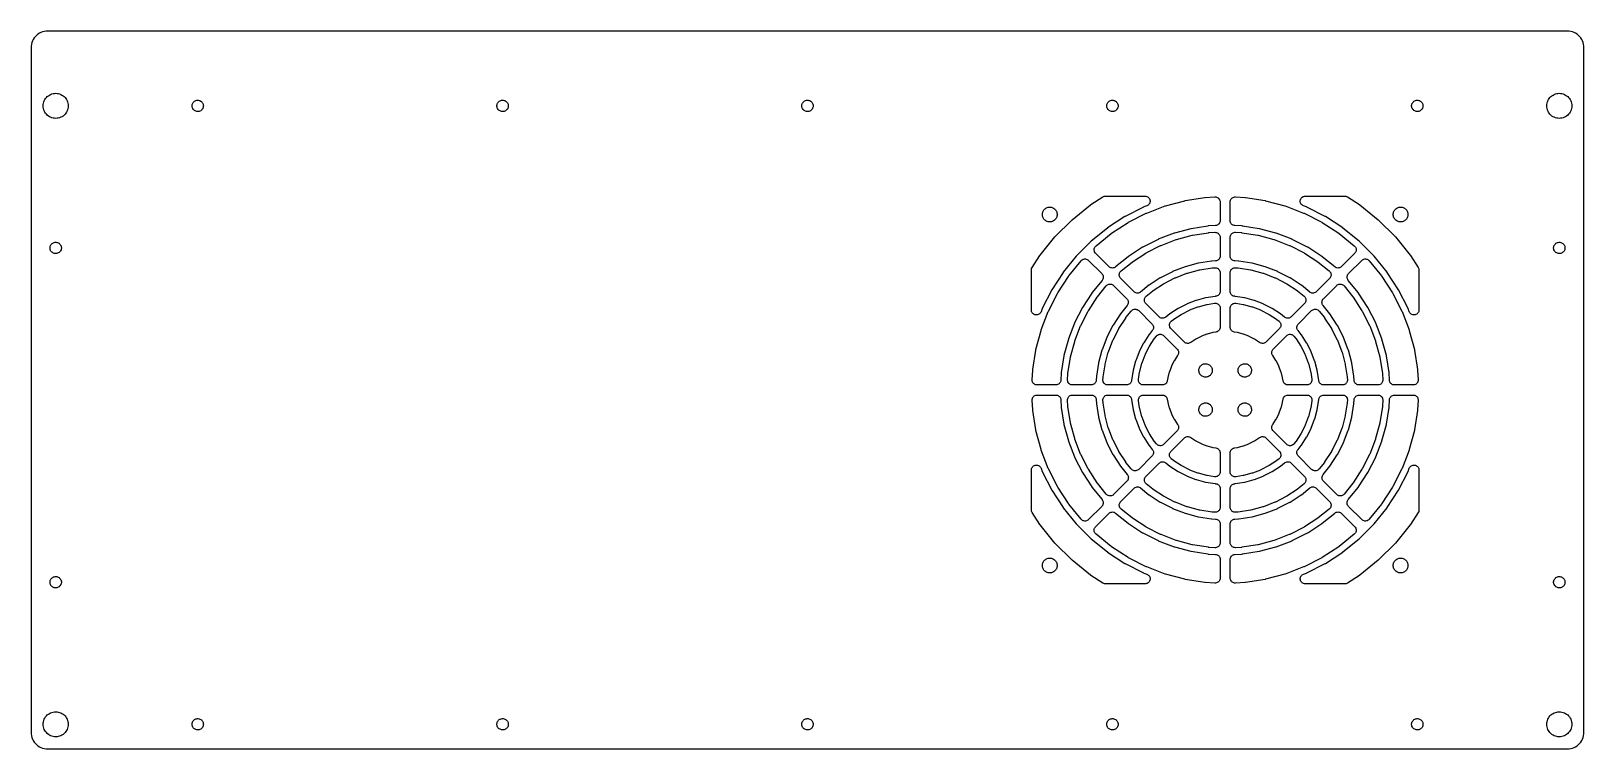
# Model space of a CAD drawing. Header units: metres. Extents: x -232 to 232, y -107 to 107.
import ezdxf

# ---------------------------------------------------------------- set-up
doc = ezdxf.new("R2010")
doc.units = ezdxf.units.M

msp = doc.modelspace()

# ---------------------------------------------------------------- linework, layer by layer
for p, q in [((-229.409, 106.943), (-229.875, 106.705)), ((-228.92, 107.13), (-229.409, 106.943)), ((-228.415, 107.266), (-228.92, 107.13)), ((-227.898, 107.348), (-228.415, 107.266)), ((-227.375, 107.375), (-227.898, 107.348)), ((227.375, 107.375), (-227.375, 107.375)), ((227.898, 107.348), (227.375, 107.375)), ((228.415, 107.266), (227.898, 107.348)), ((228.92, 107.13), (228.415, 107.266)), ((229.409, 106.943), (228.92, 107.13)), ((229.875, 106.705), (229.409, 106.943)), ((-232.348, 102.898), (-232.375, 102.375)), ((-232.375, 102.375), (-232.375, -102.375)), ((-232.266, 103.415), (-232.348, 102.898)), ((-232.13, 103.92), (-232.266, 103.415)), ((-231.943, 104.409), (-232.13, 103.92)), ((-231.705, 104.875), (-231.943, 104.409)), ((-231.42, 105.314), (-231.705, 104.875)), ((-231.091, 105.721), (-231.42, 105.314)), ((-230.721, 106.091), (-231.091, 105.721)), ((-230.314, 106.42), (-230.721, 106.091)), ((-229.875, 106.705), (-230.314, 106.42)), ((230.314, 106.42), (229.875, 106.705)), ((230.721, 106.091), (230.314, 106.42)), ((231.091, 105.721), (230.721, 106.091)), ((231.42, 105.314), (231.091, 105.721)), ((231.705, 104.875), (231.42, 105.314)), ((231.943, 104.409), (231.705, 104.875)), ((232.13, 103.92), (231.943, 104.409)), ((232.266, 103.415), (232.13, 103.92)), ((232.348, 102.898), (232.266, 103.415)), ((232.375, 102.375), (232.348, 102.898)), ((232.375, -102.375), (232.375, 102.375)), ((-226.875, 88.2476), (-226.525, 88.4258)), ((-226.525, 88.4258), (-226.159, 88.5665)), ((-226.159, 88.5665), (-225.78, 88.668)), ((-225.78, 88.668), (-225.392, 88.7294)), ((-225.392, 88.7294), (-225, 88.75)), ((-225, 88.75), (-224.608, 88.7294)), ((-224.608, 88.7294), (-224.22, 88.668)), ((-224.22, 88.668), (-223.841, 88.5665)), ((-223.841, 88.5665), (-223.475, 88.4258)), ((-223.475, 88.4258), (-223.125, 88.2476)), ((223.125, 88.2476), (223.475, 88.4258)), ((223.475, 88.4258), (223.841, 88.5665)), ((223.841, 88.5665), (224.22, 88.668)), ((224.22, 88.668), (224.608, 88.7294)), ((224.608, 88.7294), (225, 88.75)), ((225, 88.75), (225.392, 88.7294)), ((225.392, 88.7294), (225.78, 88.668)), ((225.78, 88.668), (226.159, 88.5665)), ((226.159, 88.5665), (226.525, 88.4258)), ((226.525, 88.4258), (226.875, 88.2476)), ((-228.75, 85), (-228.729, 85.392)), ((-228.729, 84.608), (-228.75, 85)), ((-228.729, 85.392), (-228.668, 85.7797)), ((-228.668, 84.2203), (-228.729, 84.608)), ((-228.668, 85.7797), (-228.566, 86.1588)), ((-228.566, 83.8412), (-228.668, 84.2203)), ((-228.566, 86.1588), (-228.426, 86.5253)), ((-228.426, 83.4747), (-228.566, 83.8412)), ((-228.426, 86.5253), (-228.248, 86.875)), ((-228.248, 86.875), (-228.034, 87.2042)), ((-228.034, 87.2042), (-227.787, 87.5092)), ((-227.787, 87.5092), (-227.509, 87.7868)), ((-227.509, 87.7868), (-227.204, 88.0338)), ((-227.204, 88.0338), (-226.875, 88.2476)), ((-223.125, 88.2476), (-222.796, 88.0338)), ((-222.796, 88.0338), (-222.491, 87.7868)), ((-222.491, 87.7868), (-222.213, 87.5092)), ((-222.213, 87.5092), (-221.966, 87.2042)), ((-221.966, 87.2042), (-221.752, 86.875)), ((-221.752, 86.875), (-221.574, 86.5253)), ((-221.574, 86.5253), (-221.434, 86.1588)), ((-221.434, 83.8412), (-221.574, 83.4747)), ((-221.434, 86.1588), (-221.332, 85.7797)), ((-221.332, 84.2203), (-221.434, 83.8412)), ((-221.332, 85.7797), (-221.271, 85.392)), ((-221.271, 84.608), (-221.332, 84.2203)), ((-221.271, 85.392), (-221.25, 85)), ((-221.25, 85), (-221.271, 84.608)), ((-184.195, 85.1241), (-184.159, 85.3696)), ((-184.195, 84.8759), (-184.195, 85.1241)), ((-184.159, 84.6304), (-184.195, 84.8759)), ((-184.159, 85.3696), (-184.088, 85.6073)), ((-184.088, 84.3927), (-184.159, 84.6304)), ((-184.088, 85.6073), (-183.982, 85.832)), ((-183.982, 84.168), (-184.088, 84.3927)), ((-183.982, 85.832), (-183.846, 86.039)), ((-183.846, 83.961), (-183.982, 84.168)), ((-183.846, 86.039), (-183.68, 86.2238)), ((-183.68, 83.7762), (-183.846, 83.961)), ((-183.68, 86.2238), (-183.489, 86.3826)), ((-183.489, 83.6174), (-183.68, 83.7762)), ((-183.489, 86.3826), (-183.277, 86.5119)), ((-183.277, 86.5119), (-183.049, 86.6089)), ((-183.049, 86.6089), (-182.809, 86.6717)), ((-182.809, 86.6717), (-182.562, 86.6989)), ((-182.562, 86.6989), (-182.314, 86.6898)), ((-182.314, 86.6898), (-182.07, 86.6447)), ((-182.07, 86.6447), (-181.835, 86.5646)), ((-181.835, 86.5646), (-181.614, 86.4511)), ((-181.614, 86.4511), (-181.413, 86.3067)), ((-181.413, 83.6933), (-181.614, 83.5489)), ((-181.413, 86.3067), (-181.234, 86.1344)), ((-181.234, 83.8656), (-181.413, 83.6933)), ((-181.234, 86.1344), (-181.082, 85.938)), ((-181.082, 84.062), (-181.234, 83.8656)), ((-181.082, 85.938), (-180.961, 85.7216)), ((-180.961, 84.2784), (-181.082, 84.062)), ((-180.961, 85.7216), (-180.872, 85.4898)), ((-180.872, 84.5102), (-180.961, 84.2784)), ((-180.872, 85.4898), (-180.818, 85.2475)), ((-180.818, 84.7525), (-180.872, 84.5102)), ((-180.818, 85.2475), (-180.8, 85)), ((-180.8, 85), (-180.818, 84.7525)), ((-92.9455, 85.1241), (-92.9093, 85.3696)), ((-92.9455, 84.8759), (-92.9455, 85.1241)), ((-92.9093, 84.6304), (-92.9455, 84.8759)), ((-92.9093, 85.3696), (-92.8378, 85.6073)), ((-92.8378, 84.3927), (-92.9093, 84.6304)), ((-92.8378, 85.6073), (-92.7325, 85.832)), ((-92.7325, 84.168), (-92.8378, 84.3927)), ((-92.7325, 85.832), (-92.5955, 86.039)), ((-92.5955, 83.961), (-92.7325, 84.168)), ((-92.5955, 86.039), (-92.4299, 86.2238)), ((-92.4299, 83.7762), (-92.5955, 83.961)), ((-92.4299, 86.2238), (-92.2392, 86.3826)), ((-92.2392, 83.6174), (-92.4299, 83.7762)), ((-92.2392, 86.3826), (-92.0273, 86.5119)), ((-92.0273, 86.5119), (-91.7989, 86.6089)), ((-91.7989, 86.6089), (-91.5588, 86.6717)), ((-91.5588, 86.6717), (-91.3121, 86.6989)), ((-91.3121, 86.6989), (-91.0641, 86.6898)), ((-91.0641, 86.6898), (-90.82, 86.6447)), ((-90.82, 86.6447), (-90.5851, 86.5646)), ((-90.5851, 86.5646), (-90.3644, 86.4511)), ((-90.3644, 86.4511), (-90.1626, 86.3067)), ((-90.1626, 83.6933), (-90.3644, 83.5489)), ((-90.1626, 86.3067), (-89.9839, 86.1344)), ((-89.9839, 83.8656), (-90.1626, 83.6933)), ((-89.9839, 86.1344), (-89.8322, 85.938)), ((-89.8322, 84.062), (-89.9839, 83.8656)), ((-89.8322, 85.938), (-89.7107, 85.7216)), ((-89.7107, 84.2784), (-89.8322, 84.062)), ((-89.7107, 85.7216), (-89.6221, 85.4898)), ((-89.6221, 84.5102), (-89.7107, 84.2784)), ((-89.6221, 85.4898), (-89.5681, 85.2475)), ((-89.5681, 84.7525), (-89.6221, 84.5102)), ((-89.5681, 85.2475), (-89.55, 85)), ((-89.55, 85), (-89.5681, 84.7525)), ((-1.69545, 85.1241), (-1.65932, 85.3696)), ((-1.69545, 84.8759), (-1.69545, 85.1241)), ((-1.65932, 84.6304), (-1.69545, 84.8759)), ((-1.65932, 85.3696), (-1.58781, 85.6073)), ((-1.58781, 84.3927), (-1.65932, 84.6304)), ((-1.58781, 85.6073), (-1.48248, 85.832)), ((-1.48248, 84.168), (-1.58781, 84.3927)), ((-1.48248, 85.832), (-1.34554, 86.039)), ((-1.34554, 83.961), (-1.48248, 84.168)), ((-1.34554, 86.039), (-1.17992, 86.2238)), ((-1.17992, 83.7762), (-1.34554, 83.961)), ((-1.17992, 86.2238), (-0.98915, 86.3826)), ((-0.98915, 83.6174), (-1.17992, 83.7762)), ((-0.98915, 86.3826), (-0.7773, 86.5119)), ((-0.7773, 86.5119), (-0.54889, 86.6089)), ((-0.54889, 86.6089), (-0.30878, 86.6717)), ((-0.30878, 86.6717), (-0.06207, 86.6989)), ((-0.06207, 86.6989), (0.18593, 86.6898)), ((0.18593, 86.6898), (0.42998, 86.6447)), ((0.42998, 86.6447), (0.66487, 86.5646)), ((0.66487, 86.5646), (0.88559, 86.4511)), ((0.88559, 86.4511), (1.08743, 86.3067)), ((1.08743, 83.6933), (0.88559, 83.5489)), ((1.08743, 86.3067), (1.2661, 86.1344)), ((1.2661, 83.8656), (1.08743, 83.6933)), ((1.2661, 86.1344), (1.41779, 85.938)), ((1.41779, 84.062), (1.2661, 83.8656)), ((1.41779, 85.938), (1.53926, 85.7216)), ((1.53926, 84.2784), (1.41779, 84.062)), ((1.53926, 85.7216), (1.62791, 85.4898)), ((1.62791, 84.5102), (1.53926, 84.2784)), ((1.62791, 85.4898), (1.68187, 85.2475)), ((1.68187, 84.7525), (1.62791, 84.5102)), ((1.68187, 85.2475), (1.7, 85)), ((1.7, 85), (1.68187, 84.7525)), ((89.5545, 85.1241), (89.5907, 85.3696)), ((89.5545, 84.8759), (89.5545, 85.1241)), ((89.5907, 84.6304), (89.5545, 84.8759)), ((89.5907, 85.3696), (89.6622, 85.6073)), ((89.6622, 84.3927), (89.5907, 84.6304)), ((89.6622, 85.6073), (89.7675, 85.832)), ((89.7675, 84.168), (89.6622, 84.3927)), ((89.7675, 85.832), (89.9044, 86.039)), ((89.9044, 83.961), (89.7675, 84.168)), ((89.9044, 86.039), (90.0701, 86.2238)), ((90.0701, 83.7762), (89.9044, 83.961)), ((90.0701, 86.2238), (90.2608, 86.3826)), ((90.2608, 83.6174), (90.0701, 83.7762)), ((90.2608, 86.3826), (90.4727, 86.5119)), ((90.4727, 86.5119), (90.7011, 86.6089)), ((90.7011, 86.6089), (90.9412, 86.6717)), ((90.9412, 86.6717), (91.1879, 86.6989)), ((91.1879, 86.6989), (91.4359, 86.6898)), ((91.4359, 86.6898), (91.68, 86.6447)), ((91.68, 86.6447), (91.9149, 86.5646)), ((91.9149, 86.5646), (92.1356, 86.4511)), ((92.1356, 86.4511), (92.3374, 86.3067)), ((92.3374, 83.6933), (92.1356, 83.5489)), ((92.3374, 86.3067), (92.5161, 86.1344)), ((92.5161, 83.8656), (92.3374, 83.6933)), ((92.5161, 86.1344), (92.6678, 85.938)), ((92.6678, 84.062), (92.5161, 83.8656)), ((92.6678, 85.938), (92.7893, 85.7216)), ((92.7893, 84.2784), (92.6678, 84.062)), ((92.7893, 85.7216), (92.8779, 85.4898)), ((92.8779, 84.5102), (92.7893, 84.2784)), ((92.8779, 85.4898), (92.9319, 85.2475)), ((92.9319, 84.7525), (92.8779, 84.5102)), ((92.9319, 85.2475), (92.95, 85)), ((92.95, 85), (92.9319, 84.7525)), ((180.805, 85.1241), (180.841, 85.3696)), ((180.805, 84.8759), (180.805, 85.1241)), ((180.841, 84.6304), (180.805, 84.8759)), ((180.841, 85.3696), (180.912, 85.6073)), ((180.912, 84.3927), (180.841, 84.6304)), ((180.912, 85.6073), (181.018, 85.832)), ((181.018, 84.168), (180.912, 84.3927)), ((181.018, 85.832), (181.154, 86.039)), ((181.154, 83.961), (181.018, 84.168)), ((181.154, 86.039), (181.32, 86.2238)), ((181.32, 83.7762), (181.154, 83.961)), ((181.32, 86.2238), (181.511, 86.3826)), ((181.511, 83.6174), (181.32, 83.7762)), ((181.511, 86.3826), (181.723, 86.5119)), ((181.723, 86.5119), (181.951, 86.6089)), ((181.951, 86.6089), (182.191, 86.6717)), ((182.191, 86.6717), (182.438, 86.6989)), ((182.438, 86.6989), (182.686, 86.6898)), ((182.686, 86.6898), (182.93, 86.6447)), ((182.93, 86.6447), (183.165, 86.5646)), ((183.165, 86.5646), (183.386, 86.4511)), ((183.386, 86.4511), (183.587, 86.3067)), ((183.587, 83.6933), (183.386, 83.5489)), ((183.587, 86.3067), (183.766, 86.1344)), ((183.766, 83.8656), (183.587, 83.6933)), ((183.766, 86.1344), (183.918, 85.938)), ((183.918, 84.062), (183.766, 83.8656)), ((183.918, 85.938), (184.039, 85.7216)), ((184.039, 84.2784), (183.918, 84.062)), ((184.039, 85.7216), (184.128, 85.4898)), ((184.128, 84.5102), (184.039, 84.2784)), ((184.128, 85.4898), (184.182, 85.2475)), ((184.182, 84.7525), (184.128, 84.5102)), ((184.182, 85.2475), (184.2, 85)), ((184.2, 85), (184.182, 84.7525)), ((221.25, 85), (221.271, 85.392)), ((221.271, 84.608), (221.25, 85)), ((221.271, 85.392), (221.332, 85.7797)), ((221.332, 84.2203), (221.271, 84.608)), ((221.332, 85.7797), (221.434, 86.1588)), ((221.434, 83.8412), (221.332, 84.2203)), ((221.434, 86.1588), (221.574, 86.5253)), ((221.574, 83.4747), (221.434, 83.8412)), ((221.574, 86.5253), (221.752, 86.875)), ((221.752, 86.875), (221.966, 87.2042)), ((221.966, 87.2042), (222.213, 87.5092)), ((222.213, 87.5092), (222.491, 87.7868)), ((222.491, 87.7868), (222.796, 88.0338)), ((222.796, 88.0338), (223.125, 88.2476)), ((226.875, 88.2476), (227.204, 88.0338)), ((227.204, 88.0338), (227.509, 87.7868)), ((227.509, 87.7868), (227.787, 87.5092)), ((227.787, 87.5092), (228.034, 87.2042)), ((228.034, 87.2042), (228.248, 86.875)), ((228.248, 86.875), (228.426, 86.5253)), ((228.426, 86.5253), (228.566, 86.1588)), ((228.566, 83.8412), (228.426, 83.4747)), ((228.566, 86.1588), (228.668, 85.7797)), ((228.668, 84.2203), (228.566, 83.8412)), ((228.668, 85.7797), (228.729, 85.392)), ((228.729, 84.608), (228.668, 84.2203)), ((228.729, 85.392), (228.75, 85)), ((228.75, 85), (228.729, 84.608)), ((-228.248, 83.125), (-228.426, 83.4747)), ((-228.034, 82.7958), (-228.248, 83.125)), ((-227.787, 82.4908), (-228.034, 82.7958)), ((-227.509, 82.2132), (-227.787, 82.4908)), ((-227.204, 81.9662), (-227.509, 82.2132)), ((-226.875, 81.7524), (-227.204, 81.9662)), ((-226.525, 81.5742), (-226.875, 81.7524)), ((-226.159, 81.4335), (-226.525, 81.5742)), ((-225.78, 81.3319), (-226.159, 81.4335)), ((-225.392, 81.2705), (-225.78, 81.3319)), ((-225, 81.25), (-225.392, 81.2705)), ((-224.608, 81.2705), (-225, 81.25)), ((-224.22, 81.3319), (-224.608, 81.2705)), ((-223.841, 81.4335), (-224.22, 81.3319)), ((-223.475, 81.5742), (-223.841, 81.4335)), ((-223.125, 81.7524), (-223.475, 81.5742)), ((-222.796, 81.9662), (-223.125, 81.7524)), ((-222.491, 82.2132), (-222.796, 81.9662)), ((-222.213, 82.4908), (-222.491, 82.2132)), ((-221.966, 82.7958), (-222.213, 82.4908)), ((-221.752, 83.125), (-221.966, 82.7958)), ((-221.574, 83.4747), (-221.752, 83.125)), ((-183.277, 83.4881), (-183.489, 83.6174)), ((-183.049, 83.3911), (-183.277, 83.4881)), ((-182.809, 83.3283), (-183.049, 83.3911)), ((-182.562, 83.3011), (-182.809, 83.3283)), ((-182.314, 83.3102), (-182.562, 83.3011)), ((-182.07, 83.3553), (-182.314, 83.3102)), ((-181.835, 83.4354), (-182.07, 83.3553)), ((-181.614, 83.5489), (-181.835, 83.4354)), ((-92.0273, 83.4881), (-92.2392, 83.6174)), ((-91.7989, 83.3911), (-92.0273, 83.4881)), ((-91.5588, 83.3283), (-91.7989, 83.3911)), ((-91.3121, 83.3011), (-91.5588, 83.3283)), ((-91.0641, 83.3102), (-91.3121, 83.3011)), ((-90.82, 83.3553), (-91.0641, 83.3102)), ((-90.5851, 83.4354), (-90.82, 83.3553)), ((-90.3644, 83.5489), (-90.5851, 83.4354)), ((-0.7773, 83.4881), (-0.98915, 83.6174)), ((-0.54889, 83.3911), (-0.7773, 83.4881)), ((-0.30878, 83.3283), (-0.54889, 83.3911)), ((-0.06207, 83.3011), (-0.30878, 83.3283)), ((0.18593, 83.3102), (-0.06207, 83.3011)), ((0.42998, 83.3553), (0.18593, 83.3102)), ((0.66487, 83.4354), (0.42998, 83.3553)), ((0.88559, 83.5489), (0.66487, 83.4354)), ((90.4727, 83.4881), (90.2608, 83.6174)), ((90.7011, 83.3911), (90.4727, 83.4881)), ((90.9412, 83.3283), (90.7011, 83.3911)), ((91.1879, 83.3011), (90.9412, 83.3283)), ((91.4359, 83.3102), (91.1879, 83.3011)), ((91.68, 83.3553), (91.4359, 83.3102)), ((91.9149, 83.4354), (91.68, 83.3553)), ((92.1356, 83.5489), (91.9149, 83.4354)), ((181.723, 83.4881), (181.511, 83.6174)), ((181.951, 83.3911), (181.723, 83.4881)), ((182.191, 83.3283), (181.951, 83.3911)), ((182.438, 83.3011), (182.191, 83.3283)), ((182.686, 83.3102), (182.438, 83.3011)), ((182.93, 83.3553), (182.686, 83.3102)), ((183.165, 83.4354), (182.93, 83.3553)), ((183.386, 83.5489), (183.165, 83.4354)), ((221.752, 83.125), (221.574, 83.4747)), ((221.966, 82.7958), (221.752, 83.125)), ((222.213, 82.4908), (221.966, 82.7958)), ((222.491, 82.2132), (222.213, 82.4908)), ((222.796, 81.9662), (222.491, 82.2132)), ((223.125, 81.7524), (222.796, 81.9662)), ((223.475, 81.5742), (223.125, 81.7524)), ((223.841, 81.4335), (223.475, 81.5742)), ((224.22, 81.3319), (223.841, 81.4335)), ((224.608, 81.2705), (224.22, 81.3319)), ((225, 81.25), (224.608, 81.2705)), ((225.392, 81.2705), (225, 81.25)), ((225.78, 81.3319), (225.392, 81.2705)), ((226.159, 81.4335), (225.78, 81.3319)), ((226.525, 81.5742), (226.159, 81.4335)), ((226.875, 81.7524), (226.525, 81.5742)), ((227.204, 81.9662), (226.875, 81.7524)), ((227.509, 82.2132), (227.204, 81.9662)), ((227.787, 82.4908), (227.509, 82.2132)), ((228.034, 82.7958), (227.787, 82.4908)), ((228.248, 83.125), (228.034, 82.7958)), ((228.426, 83.4747), (228.248, 83.125)), ((84.8027, 55.4605), (88.3405, 57.758)), ((88.3405, 57.758), (88.5587, 57.8753)), ((88.5587, 57.8753), (88.7933, 57.9551)), ((88.7933, 57.9551), (89.1575, 58)), ((89.1575, 58), (101.038, 58)), ((101.038, 58), (101.285, 57.9795)), ((101.285, 57.9795), (101.525, 57.9187)), ((101.525, 57.9187), (101.752, 57.8192)), ((101.752, 57.8192), (101.959, 57.6837)), ((101.959, 57.6837), (102.141, 57.5159)), ((102.141, 57.5159), (102.294, 57.3204)), ((102.294, 57.3204), (102.412, 57.1025)), ((102.412, 55.8975), (102.294, 55.6796)), ((102.412, 57.1025), (102.492, 56.8682)), ((102.492, 56.1318), (102.412, 55.8975)), ((102.492, 56.8682), (102.533, 56.6239)), ((102.533, 56.3761), (102.492, 56.1318)), ((102.533, 56.6239), (102.533, 56.3761)), ((107.179, 55.1024), (112.882, 56.6307)), ((112.882, 56.6307), (113.036, 56.6633)), ((113.036, 56.6633), (118.868, 57.5871)), ((118.868, 57.5871), (119.025, 57.6035)), ((119.025, 57.6035), (121.921, 57.7553)), ((121.921, 57.7553), (122.169, 57.7478)), ((122.169, 57.7478), (122.412, 57.6996)), ((122.412, 57.6996), (122.644, 57.6121)), ((122.644, 57.6121), (122.858, 57.4877)), ((122.858, 57.4877), (123.049, 57.3297)), ((123.049, 57.3297), (123.211, 57.1424)), ((123.211, 57.1424), (123.34, 56.931)), ((123.34, 56.931), (123.433, 56.7012)), ((123.433, 56.7012), (123.486, 56.4593)), ((123.486, 56.4593), (123.5, 56.2574)), ((123.5, 56.2574), (123.5, 50.6782)), ((126.5, 56.2574), (126.52, 56.5043)), ((126.5, 50.6782), (126.5, 56.2574)), ((126.52, 56.5043), (126.581, 56.7444)), ((126.581, 56.7444), (126.681, 56.9713)), ((126.681, 56.9713), (126.816, 57.1787)), ((126.816, 57.1787), (126.984, 57.361)), ((126.984, 57.361), (127.18, 57.5131)), ((127.18, 57.5131), (127.397, 57.631)), ((127.397, 57.631), (127.632, 57.7115)), ((127.632, 57.7115), (127.876, 57.7522)), ((127.876, 57.7522), (128.079, 57.7553)), ((128.079, 57.7553), (130.975, 57.6035)), ((130.975, 57.6035), (131.132, 57.5871)), ((131.132, 57.5871), (136.964, 56.6633)), ((136.964, 56.6633), (137.118, 56.6307)), ((137.118, 56.6307), (142.821, 55.1024)), ((147.464, 56.4297), (147.473, 56.6773)), ((147.496, 56.1841), (147.464, 56.4297)), ((147.473, 56.6773), (147.522, 56.9201)), ((147.568, 55.9471), (147.496, 56.1841)), ((147.522, 56.9201), (147.611, 57.1514)), ((147.678, 55.7251), (147.568, 55.9471)), ((147.611, 57.1514), (147.737, 57.3649)), ((147.737, 57.3649), (147.896, 57.5548)), ((147.896, 57.5548), (148.084, 57.716)), ((148.084, 57.716), (148.296, 57.8439)), ((148.296, 57.8439), (148.526, 57.9353)), ((148.526, 57.9353), (148.768, 57.9874)), ((148.768, 57.9874), (148.962, 58)), ((148.962, 58), (160.843, 58)), ((160.843, 58), (161.089, 57.9795)), ((161.089, 57.9795), (161.33, 57.9187)), ((161.33, 57.9187), (161.659, 57.758)), ((161.659, 57.758), (165.197, 55.4605)), ((70.2965, 52.5), (70.3104, 52.7467)), ((70.3104, 52.2533), (70.2965, 52.5)), ((70.3104, 52.7467), (70.3518, 52.9903)), ((70.3518, 52.0097), (70.3104, 52.2533)), ((70.3518, 52.9903), (70.4202, 53.2278)), ((70.4202, 51.7722), (70.3518, 52.0097)), ((70.4202, 53.2278), (70.5148, 53.456)), ((70.5148, 51.5439), (70.4202, 51.7722)), ((70.5148, 53.456), (70.6343, 53.6723)), ((70.6343, 51.3277), (70.5148, 51.5439)), ((70.6343, 53.6723), (70.7773, 53.8738)), ((70.7773, 51.1262), (70.6343, 51.3277)), ((70.7773, 53.8738), (70.9419, 54.0581)), ((70.9419, 50.9419), (70.7773, 51.1262)), ((70.9419, 54.0581), (71.1262, 54.2227)), ((71.1262, 54.2227), (71.3277, 54.3657)), ((71.3277, 54.3657), (71.544, 54.4852)), ((71.544, 54.4852), (71.7722, 54.5798)), ((71.7722, 54.5798), (72.0097, 54.6482)), ((72.0097, 54.6482), (72.2533, 54.6896)), ((72.2533, 54.6896), (72.5, 54.7035)), ((72.5, 54.7035), (72.7467, 54.6896)), ((72.7467, 54.6896), (72.9903, 54.6482)), ((72.9903, 54.6482), (73.2278, 54.5798)), ((73.2278, 54.5798), (73.4561, 54.4852)), ((73.4561, 54.4852), (73.6723, 54.3657)), ((73.6723, 54.3657), (73.8738, 54.2227)), ((73.8738, 54.2227), (74.0581, 54.0581)), ((74.0581, 54.0581), (74.2227, 53.8738)), ((74.2227, 51.1262), (74.0581, 50.9419)), ((74.2227, 53.8738), (74.3657, 53.6723)), ((74.3657, 51.3277), (74.2227, 51.1262)), ((74.3657, 53.6723), (74.4853, 53.456)), ((74.4853, 51.5439), (74.3657, 51.3277)), ((74.4853, 53.456), (74.5798, 53.2278)), ((74.5798, 51.7722), (74.4853, 51.5439)), ((74.5798, 53.2278), (74.6482, 52.9903)), ((74.6482, 52.0097), (74.5798, 51.7722)), ((74.6482, 52.9903), (74.6896, 52.7467)), ((74.6896, 52.2533), (74.6482, 52.0097)), ((74.6896, 52.7467), (74.7035, 52.5)), ((74.7035, 52.5), (74.6896, 52.2533)), ((79.2255, 50.9548), (84.6757, 55.3682)), ((84.6757, 55.3682), (84.8027, 55.4605)), ((95.0088, 51.868), (89.8148, 48.495)), ((95.0767, 51.9072), (95.0088, 51.868)), ((100.595, 54.7187), (95.0767, 51.9072)), ((96.1117, 50.193), (101.373, 52.8738)), ((100.666, 54.7507), (100.595, 54.7187)), ((101.575, 55.0996), (100.666, 54.7507)), ((101.373, 52.8738), (101.517, 52.9377)), ((101.517, 52.9377), (107.029, 55.0539)), ((101.752, 55.1808), (101.575, 55.0996)), ((101.959, 55.3163), (101.752, 55.1808)), ((102.141, 55.4841), (101.959, 55.3163)), ((102.294, 55.6796), (102.141, 55.4841)), ((107.029, 55.0539), (107.179, 55.1024)), ((142.821, 55.1024), (142.971, 55.0539)), ((142.971, 55.0539), (148.483, 52.9377)), ((147.823, 55.5243), (147.678, 55.7251)), ((147.999, 55.3501), (147.823, 55.5243)), ((148.201, 55.2072), (147.999, 55.3501)), ((148.425, 55.0996), (148.201, 55.2072)), ((149.334, 54.7507), (148.425, 55.0996)), ((148.483, 52.9377), (148.627, 52.8738)), ((148.627, 52.8738), (153.888, 50.193)), ((149.405, 54.7187), (149.334, 54.7507)), ((154.923, 51.9072), (149.405, 54.7187)), ((154.991, 51.868), (154.923, 51.9072)), ((160.185, 48.495), (154.991, 51.868)), ((165.197, 55.4605), (165.324, 55.3682)), ((165.324, 55.3682), (170.774, 50.9548)), ((175.297, 52.5), (175.31, 52.7467)), ((175.31, 52.2533), (175.297, 52.5)), ((175.31, 52.7467), (175.352, 52.9903)), ((175.352, 52.0097), (175.31, 52.2533)), ((175.352, 52.9903), (175.42, 53.2278)), ((175.42, 51.7722), (175.352, 52.0097)), ((175.42, 53.2278), (175.515, 53.456)), ((175.515, 51.5439), (175.42, 51.7722)), ((175.515, 53.456), (175.634, 53.6723)), ((175.634, 51.3277), (175.515, 51.5439)), ((175.634, 53.6723), (175.777, 53.8738)), ((175.777, 51.1262), (175.634, 51.3277)), ((175.777, 53.8738), (175.942, 54.0581)), ((175.942, 50.9419), (175.777, 51.1262)), ((175.942, 54.0581), (176.126, 54.2227)), ((176.126, 54.2227), (176.328, 54.3657)), ((176.328, 54.3657), (176.544, 54.4852)), ((176.544, 54.4852), (176.772, 54.5798)), ((176.772, 54.5798), (177.01, 54.6482)), ((177.01, 54.6482), (177.253, 54.6896)), ((177.253, 54.6896), (177.5, 54.7035)), ((177.5, 54.7035), (177.747, 54.6896)), ((177.747, 54.6896), (177.99, 54.6482)), ((177.99, 54.6482), (178.228, 54.5798)), ((178.228, 54.5798), (178.456, 54.4852)), ((178.456, 54.4852), (178.672, 54.3657)), ((178.672, 54.3657), (178.874, 54.2227)), ((178.874, 54.2227), (179.058, 54.0581)), ((179.058, 54.0581), (179.223, 53.8738)), ((179.223, 51.1262), (179.058, 50.9419)), ((179.223, 53.8738), (179.366, 53.6723)), ((179.366, 51.3277), (179.223, 51.1262)), ((179.366, 53.6723), (179.485, 53.456)), ((179.485, 51.5439), (179.366, 51.3277)), ((179.485, 53.456), (179.58, 53.2278)), ((179.58, 51.7722), (179.485, 51.5439)), ((179.58, 53.2278), (179.648, 52.9903)), ((179.648, 52.0097), (179.58, 51.7722)), ((179.648, 52.9903), (179.69, 52.7467)), ((179.69, 52.2533), (179.648, 52.0097)), ((179.69, 52.7467), (179.703, 52.5)), ((179.703, 52.5), (179.69, 52.2533)), ((71.1262, 50.7773), (70.9419, 50.9419)), ((71.3277, 50.6343), (71.1262, 50.7773)), ((71.544, 50.5147), (71.3277, 50.6343)), ((71.7722, 50.4202), (71.544, 50.5147)), ((72.0097, 50.3518), (71.7722, 50.4202)), ((72.2533, 50.3104), (72.0097, 50.3518)), ((72.5, 50.2965), (72.2533, 50.3104)), ((72.7467, 50.3104), (72.5, 50.2965)), ((72.9903, 50.3518), (72.7467, 50.3104)), ((73.2278, 50.4202), (72.9903, 50.3518)), ((73.4561, 50.5147), (73.2278, 50.4202)), ((73.6723, 50.6343), (73.4561, 50.5147)), ((73.8738, 50.7773), (73.6723, 50.6343)), ((74.0581, 50.9419), (73.8738, 50.7773)), ((74.1503, 45.8911), (79.1089, 50.8497)), ((79.1089, 50.8497), (79.2255, 50.9548)), ((89.7514, 48.4489), (84.9384, 44.5514)), ((86.3444, 43.12), (90.8964, 46.8061)), ((89.8148, 48.495), (89.7514, 48.4489)), ((90.8964, 46.8061), (91.0234, 46.8984)), ((91.0234, 46.8984), (95.9757, 50.1145)), ((95.9757, 50.1145), (96.1117, 50.193)), ((109.718, 46.9047), (104.971, 45.0823)), ((109.793, 46.929), (109.718, 46.9047)), ((114.705, 48.2451), (109.793, 46.929)), ((114.782, 48.2614), (114.705, 48.2451)), ((119.805, 49.0569), (114.782, 48.2614)), ((115.236, 46.3113), (119.975, 47.0618)), ((119.883, 49.0651), (119.805, 49.0569)), ((122.079, 49.1802), (119.883, 49.0651)), ((119.975, 47.0618), (120.131, 47.0782)), ((120.131, 47.0782), (121.921, 47.172)), ((121.921, 47.172), (122.169, 47.1645)), ((122.368, 49.2241), (122.079, 49.1802)), ((122.169, 47.1645), (122.412, 47.1163)), ((122.603, 49.3045), (122.368, 49.2241)), ((122.412, 47.1163), (122.644, 47.0288)), ((122.82, 49.4224), (122.603, 49.3045)), ((122.644, 47.0288), (122.858, 46.9044)), ((123.016, 49.5746), (122.82, 49.4224)), ((122.858, 46.9044), (123.049, 46.7463)), ((123.184, 49.7568), (123.016, 49.5746)), ((123.049, 46.7463), (123.211, 46.5591)), ((123.319, 49.9642), (123.184, 49.7568)), ((123.211, 46.5591), (123.34, 46.3477)), ((123.419, 50.1911), (123.319, 49.9642)), ((123.48, 50.4313), (123.419, 50.1911)), ((123.5, 50.6782), (123.48, 50.4313)), ((126.529, 50.3865), (126.5, 50.6782)), ((126.597, 50.1483), (126.529, 50.3865)), ((126.703, 49.9246), (126.597, 50.1483)), ((126.681, 46.388), (126.816, 46.5954)), ((126.845, 49.7214), (126.703, 49.9246)), ((126.816, 46.5954), (126.984, 46.7776)), ((127.018, 49.5443), (126.845, 49.7214)), ((126.984, 46.7776), (127.18, 46.9298)), ((127.218, 49.3981), (127.018, 49.5443)), ((127.18, 46.9298), (127.397, 47.0477)), ((127.439, 49.2869), (127.218, 49.3981)), ((127.397, 47.0477), (127.632, 47.1282)), ((127.676, 49.2136), (127.439, 49.2869)), ((127.632, 47.1282), (127.876, 47.1689)), ((127.921, 49.1802), (127.676, 49.2136)), ((127.876, 47.1689), (128.079, 47.172)), ((130.117, 49.0651), (127.921, 49.1802)), ((128.079, 47.172), (129.869, 47.0782)), ((129.869, 47.0782), (130.025, 47.0618)), ((130.025, 47.0618), (134.764, 46.3113)), ((130.195, 49.0569), (130.117, 49.0651)), ((135.218, 48.2614), (130.195, 49.0569)), ((135.295, 48.2451), (135.218, 48.2614)), ((140.207, 46.929), (135.295, 48.2451)), ((140.282, 46.9047), (140.207, 46.929)), ((145.029, 45.0823), (140.282, 46.9047)), ((153.888, 50.193), (154.024, 50.1145)), ((154.024, 50.1145), (158.977, 46.8984)), ((158.977, 46.8984), (159.104, 46.8061)), ((159.104, 46.8061), (163.656, 43.12)), ((160.249, 48.4489), (160.185, 48.495)), ((165.062, 44.5514), (160.249, 48.4489)), ((170.774, 50.9548), (170.891, 50.8497)), ((170.891, 50.8497), (175.85, 45.8911)), ((176.126, 50.7773), (175.942, 50.9419)), ((176.328, 50.6343), (176.126, 50.7773)), ((176.544, 50.5147), (176.328, 50.6343)), ((176.772, 50.4202), (176.544, 50.5147)), ((177.01, 50.3518), (176.772, 50.4202)), ((177.253, 50.3104), (177.01, 50.3518)), ((177.5, 50.2965), (177.253, 50.3104)), ((177.747, 50.3104), (177.5, 50.2965)), ((177.99, 50.3518), (177.747, 50.3104)), ((178.228, 50.4202), (177.99, 50.3518)), ((178.456, 50.5147), (178.228, 50.4202)), ((178.672, 50.6343), (178.456, 50.5147)), ((178.874, 50.7773), (178.672, 50.6343)), ((179.058, 50.9419), (178.874, 50.7773)), ((-226.7, 42.5), (-226.682, 42.7475)), ((-226.682, 42.2525), (-226.7, 42.5)), ((-226.682, 42.7475), (-226.628, 42.9898)), ((-226.628, 42.0102), (-226.682, 42.2525)), ((-226.628, 42.9898), (-226.539, 43.2216)), ((-226.539, 41.7784), (-226.628, 42.0102)), ((-226.539, 43.2216), (-226.418, 43.438)), ((-226.418, 43.438), (-226.266, 43.6344)), ((-226.266, 43.6344), (-226.087, 43.8067)), ((-226.087, 43.8067), (-225.886, 43.9511)), ((-225.886, 43.9511), (-225.665, 44.0646)), ((-225.665, 44.0646), (-225.43, 44.1447)), ((-225.43, 44.1447), (-225.186, 44.1898)), ((-225.186, 44.1898), (-224.938, 44.1989)), ((-224.938, 44.1989), (-224.691, 44.1717)), ((-224.691, 44.1717), (-224.451, 44.1089)), ((-224.451, 44.1089), (-224.223, 44.0119)), ((-224.223, 44.0119), (-224.011, 43.8826)), ((-224.011, 43.8826), (-223.82, 43.7238)), ((-223.82, 43.7238), (-223.654, 43.539)), ((-223.654, 43.539), (-223.518, 43.332)), ((-223.518, 43.332), (-223.412, 43.1073)), ((-223.412, 41.8927), (-223.518, 41.668)), ((-223.412, 43.1073), (-223.341, 42.8696)), ((-223.341, 42.1304), (-223.412, 41.8927)), ((-223.341, 42.8696), (-223.305, 42.6241)), ((-223.305, 42.3759), (-223.341, 42.1304)), ((-223.305, 42.6241), (-223.305, 42.3759)), ((69.6318, 40.3243), (74.0452, 45.7745)), ((74.0452, 45.7745), (74.1503, 45.8911)), ((84.8801, 44.4989), (80.5011, 40.1199)), ((84.9384, 44.5514), (84.8801, 44.4989)), ((85.7897, 42.0162), (85.8203, 42.2621)), ((85.7999, 41.7687), (85.7897, 42.0162)), ((85.8203, 42.2621), (85.891, 42.4995)), ((85.891, 42.4995), (85.9998, 42.7221)), ((85.9998, 42.7221), (86.1438, 42.9237)), ((86.1438, 42.9237), (86.3444, 43.12)), ((100.3, 42.7025), (96.0356, 39.9329)), ((100.368, 42.7418), (100.3, 42.7025)), ((104.899, 45.0504), (100.368, 42.7418)), ((101.403, 41.0276), (105.678, 43.2054)), ((104.971, 45.0823), (104.899, 45.0504)), ((105.678, 43.2054), (105.821, 43.2693)), ((105.821, 43.2693), (110.3, 44.9885)), ((110.3, 44.9885), (110.449, 45.037)), ((110.449, 45.037), (115.083, 46.2786)), ((115.083, 46.2786), (115.236, 46.3113)), ((123.34, 46.3477), (123.433, 46.1179)), ((123.433, 46.1179), (123.486, 45.876)), ((123.486, 45.876), (123.5, 45.6741)), ((123.5, 45.6741), (123.5, 40.0948)), ((126.5, 45.6741), (126.52, 45.9209)), ((126.5, 40.0948), (126.5, 45.6741)), ((126.52, 45.9209), (126.581, 46.1611)), ((126.581, 46.1611), (126.681, 46.388)), ((134.764, 46.3113), (134.917, 46.2786)), ((134.917, 46.2786), (139.551, 45.037)), ((139.551, 45.037), (139.7, 44.9885)), ((139.7, 44.9885), (144.179, 43.2693)), ((144.179, 43.2693), (144.322, 43.2054)), ((144.322, 43.2054), (148.597, 41.0276)), ((145.101, 45.0504), (145.029, 45.0823)), ((149.632, 42.7418), (145.101, 45.0504)), ((149.7, 42.7025), (149.632, 42.7418)), ((153.964, 39.9329), (149.7, 42.7025)), ((163.656, 43.12), (163.835, 42.9487)), ((163.835, 42.9487), (163.983, 42.7503)), ((163.983, 42.7503), (164.097, 42.5302)), ((164.097, 42.5302), (164.173, 42.2944)), ((164.173, 42.2944), (164.209, 42.0493)), ((164.209, 42.0493), (164.204, 41.8016)), ((165.12, 44.4989), (165.062, 44.5514)), ((169.499, 40.1199), (165.12, 44.4989)), ((175.85, 45.8911), (175.955, 45.7745)), ((175.955, 45.7745), (180.368, 40.3243)), ((223.305, 42.6241), (223.341, 42.8696)), ((223.305, 42.3759), (223.305, 42.6241)), ((223.341, 42.1304), (223.305, 42.3759)), ((223.341, 42.8696), (223.412, 43.1073)), ((223.412, 41.8927), (223.341, 42.1304)), ((223.412, 43.1073), (223.518, 43.332)), ((223.518, 41.668), (223.412, 41.8927)), ((223.518, 43.332), (223.654, 43.539)), ((223.654, 43.539), (223.82, 43.7238)), ((223.82, 43.7238), (224.011, 43.8826)), ((224.011, 43.8826), (224.223, 44.0119)), ((224.223, 44.0119), (224.451, 44.1089)), ((224.451, 44.1089), (224.691, 44.1717)), ((224.691, 44.1717), (224.938, 44.1989)), ((224.938, 44.1989), (225.186, 44.1898)), ((225.186, 44.1898), (225.43, 44.1447)), ((225.43, 44.1447), (225.665, 44.0646)), ((225.665, 44.0646), (225.886, 43.9511)), ((225.886, 43.9511), (226.087, 43.8067)), ((226.087, 43.8067), (226.266, 43.6344)), ((226.266, 43.6344), (226.418, 43.438)), ((226.418, 43.438), (226.539, 43.2216)), ((226.539, 43.2216), (226.628, 42.9898)), ((226.628, 42.0102), (226.539, 41.7784)), ((226.628, 42.9898), (226.682, 42.7475)), ((226.682, 42.2525), (226.628, 42.0102)), ((226.682, 42.7475), (226.7, 42.5)), ((226.7, 42.5), (226.682, 42.2525)), ((-226.418, 41.562), (-226.539, 41.7784)), ((-226.266, 41.3656), (-226.418, 41.562)), ((-226.087, 41.1933), (-226.266, 41.3656)), ((-225.886, 41.0489), (-226.087, 41.1933)), ((-225.665, 40.9354), (-225.886, 41.0489)), ((-225.43, 40.8553), (-225.665, 40.9354)), ((-225.186, 40.8102), (-225.43, 40.8553)), ((-224.938, 40.8011), (-225.186, 40.8102)), ((-224.691, 40.8283), (-224.938, 40.8011)), ((-224.451, 40.8911), (-224.691, 40.8283)), ((-224.223, 40.9881), (-224.451, 40.8911)), ((-224.011, 41.1174), (-224.223, 40.9881)), ((-223.82, 41.2762), (-224.011, 41.1174)), ((-223.654, 41.461), (-223.82, 41.2762)), ((-223.518, 41.668), (-223.654, 41.461)), ((67.242, 36.6595), (69.5395, 40.1973)), ((69.5395, 40.1973), (69.6318, 40.3243)), ((80.4486, 40.0616), (76.5511, 35.2486)), ((78.1939, 34.1036), (81.88, 38.6556)), ((80.5011, 40.1199), (80.4486, 40.0616)), ((81.88, 38.6556), (82.0513, 38.8346)), ((82.0513, 38.8346), (82.2497, 38.983)), ((82.2497, 38.983), (82.4698, 39.0966)), ((82.4698, 39.0966), (82.7056, 39.1726)), ((82.7056, 39.1726), (82.9507, 39.2086)), ((82.9507, 39.2086), (83.1984, 39.2038)), ((83.1984, 39.2038), (83.442, 39.1584)), ((83.442, 39.1584), (83.6747, 39.0734)), ((83.6747, 39.0734), (83.8902, 38.9513)), ((83.8902, 38.9513), (84.1064, 38.7723)), ((84.1064, 38.7723), (88.0678, 34.8109)), ((85.8507, 41.5262), (85.7999, 41.7687)), ((85.9408, 41.2955), (85.8507, 41.5262)), ((86.0676, 41.0826), (85.9408, 41.2955)), ((86.2277, 40.8936), (86.0676, 41.0826)), ((90.1891, 36.9322), (86.2277, 40.8936)), ((95.9721, 39.8868), (92.1937, 36.8271)), ((93.8589, 35.6055), (97.1171, 38.244)), ((96.0356, 39.9329), (95.9721, 39.8868)), ((97.1171, 38.244), (97.2442, 38.3363)), ((97.2442, 38.3363), (101.268, 40.9491)), ((101.268, 40.9491), (101.403, 41.0276)), ((116.905, 37.893), (113.064, 36.8637)), ((116.982, 37.9094), (116.905, 37.893)), ((120.911, 38.5316), (116.982, 37.9094)), ((120.989, 38.5398), (120.911, 38.5316)), ((122.079, 38.5969), (120.989, 38.5398)), ((122.368, 38.6407), (122.079, 38.5969)), ((122.603, 38.7212), (122.368, 38.6407)), ((122.82, 38.8391), (122.603, 38.7212)), ((123.016, 38.9912), (122.82, 38.8391)), ((123.184, 39.1735), (123.016, 38.9912)), ((123.319, 39.3809), (123.184, 39.1735)), ((123.419, 39.6078), (123.319, 39.3809)), ((123.48, 39.8479), (123.419, 39.6078)), ((123.5, 40.0948), (123.48, 39.8479)), ((126.529, 39.8032), (126.5, 40.0948)), ((126.597, 39.565), (126.529, 39.8032)), ((126.703, 39.3413), (126.597, 39.565)), ((126.845, 39.1381), (126.703, 39.3413)), ((127.018, 38.961), (126.845, 39.1381)), ((127.218, 38.8148), (127.018, 38.961)), ((127.439, 38.7036), (127.218, 38.8148)), ((127.676, 38.6302), (127.439, 38.7036)), ((127.921, 38.5969), (127.676, 38.6302)), ((129.011, 38.5398), (127.921, 38.5969)), ((129.089, 38.5316), (129.011, 38.5398)), ((133.018, 37.9094), (129.089, 38.5316)), ((133.095, 37.893), (133.018, 37.9094)), ((136.936, 36.8637), (133.095, 37.893)), ((148.597, 41.0276), (148.732, 40.9491)), ((148.732, 40.9491), (152.756, 38.3363)), ((152.756, 38.3363), (152.883, 38.244)), ((152.883, 38.244), (156.141, 35.6055)), ((154.028, 39.8868), (153.964, 39.9329)), ((157.806, 36.8271), (154.028, 39.8868)), ((163.772, 40.8936), (159.811, 36.9322)), ((161.932, 34.8109), (165.894, 38.7723)), ((163.951, 41.1098), (163.772, 40.8936)), ((164.073, 41.3253), (163.951, 41.1098)), ((164.158, 41.558), (164.073, 41.3253)), ((164.204, 41.8016), (164.158, 41.558)), ((165.894, 38.7723), (166.083, 38.9324)), ((166.083, 38.9324), (166.295, 39.0592)), ((166.295, 39.0592), (166.526, 39.1493)), ((166.526, 39.1493), (166.769, 39.2001)), ((166.769, 39.2001), (167.016, 39.2103)), ((167.016, 39.2103), (167.262, 39.1797)), ((167.262, 39.1797), (167.5, 39.109)), ((167.5, 39.109), (167.722, 39.0002)), ((167.722, 39.0002), (167.924, 38.8562)), ((167.924, 38.8562), (168.12, 38.6556)), ((168.12, 38.6556), (171.806, 34.1036)), ((169.551, 40.0616), (169.499, 40.1199)), ((173.449, 35.2486), (169.551, 40.0616)), ((180.368, 40.3243), (180.461, 40.1973)), ((180.461, 40.1973), (182.758, 36.6595)), ((223.654, 41.461), (223.518, 41.668)), ((223.82, 41.2762), (223.654, 41.461)), ((224.011, 41.1174), (223.82, 41.2762)), ((224.223, 40.9881), (224.011, 41.1174)), ((224.451, 40.8911), (224.223, 40.9881)), ((224.691, 40.8283), (224.451, 40.8911)), ((224.938, 40.8011), (224.691, 40.8283)), ((225.186, 40.8102), (224.938, 40.8011)), ((225.43, 40.8553), (225.186, 40.8102)), ((225.665, 40.9354), (225.43, 40.8553)), ((225.886, 41.0489), (225.665, 40.9354)), ((226.087, 41.1933), (225.886, 41.0489)), ((226.266, 41.3656), (226.087, 41.1933)), ((226.418, 41.562), (226.266, 41.3656)), ((226.539, 41.7784), (226.418, 41.562)), ((67, 35.8425), (67.0205, 36.0894)), ((67, 23.9621), (67, 35.8425)), ((67.0205, 36.0894), (67.0813, 36.3296)), ((67.0813, 36.3296), (67.242, 36.6595)), ((76.505, 35.1852), (73.132, 29.9912)), ((74.8855, 29.0243), (78.1016, 33.9766)), ((76.5511, 35.2486), (76.505, 35.1852)), ((78.1016, 33.9766), (78.1939, 34.1036)), ((88.1729, 32.8063), (85.1132, 29.0279)), ((88.0678, 34.8109), (88.2279, 34.6219)), ((88.2957, 32.9824), (88.1729, 32.8063)), ((88.2279, 34.6219), (88.3547, 34.409)), ((88.4045, 33.205), (88.2957, 32.9824)), ((88.3547, 34.409), (88.4448, 34.1783)), ((88.4752, 33.4424), (88.4045, 33.205)), ((88.4448, 34.1783), (88.4956, 33.9358)), ((88.5058, 33.6883), (88.4752, 33.4424)), ((88.4956, 33.9358), (88.5058, 33.6883)), ((90.3514, 36.7916), (90.1891, 36.9322)), ((90.5614, 36.6601), (90.3514, 36.7916)), ((90.7902, 36.565), (90.5614, 36.6601)), ((91.0314, 36.5089), (90.7902, 36.565)), ((91.2787, 36.4931), (91.0314, 36.5089)), ((91.5251, 36.5184), (91.2787, 36.4931)), ((91.7641, 36.5838), (91.5251, 36.5184)), ((91.989, 36.6877), (91.7641, 36.5838)), ((92.1937, 36.8271), (91.989, 36.6877)), ((93.3041, 34.5018), (93.3347, 34.7476)), ((93.3143, 34.2543), (93.3041, 34.5018)), ((93.3652, 34.0118), (93.3143, 34.2543)), ((93.3347, 34.7476), (93.4054, 34.9851)), ((93.4552, 33.781), (93.3652, 34.0118)), ((93.4054, 34.9851), (93.5143, 35.2076)), ((93.582, 33.5682), (93.4552, 33.781)), ((93.5143, 35.2076), (93.6582, 35.4093)), ((93.7422, 33.3792), (93.582, 33.5682)), ((93.6582, 35.4093), (93.8589, 35.6055)), ((97.7036, 29.4178), (93.7422, 33.3792)), ((105.592, 33.5371), (102.256, 31.3708)), ((105.66, 33.5763), (105.592, 33.5371)), ((109.204, 35.382), (105.66, 33.5763)), ((106.695, 31.8621), (109.982, 33.5371)), ((109.276, 35.414), (109.204, 35.382)), ((112.989, 36.8393), (109.276, 35.414)), ((109.982, 33.5371), (110.126, 33.601)), ((110.126, 33.601), (113.57, 34.9232)), ((113.064, 36.8637), (112.989, 36.8393)), ((113.57, 34.9232), (113.72, 34.9717)), ((113.72, 34.9717), (117.283, 35.9265)), ((117.283, 35.9265), (117.437, 35.9592)), ((117.437, 35.9592), (121.081, 36.5364)), ((121.081, 36.5364), (121.237, 36.5528)), ((121.237, 36.5528), (121.922, 36.5887)), ((121.922, 36.5887), (122.169, 36.5811)), ((122.169, 36.5811), (122.412, 36.533)), ((122.412, 36.533), (122.644, 36.4455)), ((122.644, 36.4455), (122.858, 36.321)), ((122.858, 36.321), (123.049, 36.163)), ((123.049, 36.163), (123.211, 35.9757)), ((123.211, 35.9757), (123.34, 35.7643)), ((123.34, 35.7643), (123.433, 35.5345)), ((123.433, 35.5345), (123.486, 35.2926)), ((123.486, 35.2926), (123.5, 35.0907)), ((123.5, 35.0907), (123.5, 29.5115)), ((126.5, 35.0907), (126.52, 35.3376)), ((126.5, 29.5115), (126.5, 35.0907)), ((126.52, 35.3376), (126.581, 35.5778)), ((126.581, 35.5778), (126.681, 35.8046)), ((126.681, 35.8046), (126.816, 36.012)), ((126.816, 36.012), (126.984, 36.1943)), ((126.984, 36.1943), (127.18, 36.3465)), ((127.18, 36.3465), (127.397, 36.4644)), ((127.397, 36.4644), (127.632, 36.5448)), ((127.632, 36.5448), (127.876, 36.5856)), ((127.876, 36.5856), (128.078, 36.5887)), ((128.078, 36.5887), (128.763, 36.5528)), ((128.763, 36.5528), (128.919, 36.5364)), ((128.919, 36.5364), (132.563, 35.9592)), ((132.563, 35.9592), (132.717, 35.9265)), ((132.717, 35.9265), (136.28, 34.9717)), ((136.28, 34.9717), (136.43, 34.9232)), ((136.43, 34.9232), (139.874, 33.601)), ((137.011, 36.8393), (136.936, 36.8637)), ((140.724, 35.414), (137.011, 36.8393)), ((139.874, 33.601), (140.018, 33.5371)), ((140.018, 33.5371), (143.305, 31.8621)), ((140.796, 35.382), (140.724, 35.414)), ((144.34, 33.5763), (140.796, 35.382)), ((144.408, 33.5371), (144.34, 33.5763)), ((147.744, 31.3708), (144.408, 33.5371)), ((156.258, 33.3792), (152.296, 29.4178)), ((156.141, 35.6055), (156.32, 35.4342)), ((156.437, 33.5953), (156.258, 33.3792)), ((156.32, 35.4342), (156.469, 35.2359)), ((156.559, 33.8109), (156.437, 33.5953)), ((156.469, 35.2359), (156.582, 35.0157)), ((156.644, 34.0436), (156.559, 33.8109)), ((156.582, 35.0157), (156.658, 34.7799)), ((156.689, 34.2871), (156.644, 34.0436)), ((156.658, 34.7799), (156.694, 34.5348)), ((156.694, 34.5348), (156.689, 34.2871)), ((157.982, 36.7043), (157.806, 36.8271)), ((158.205, 36.5955), (157.982, 36.7043)), ((158.442, 36.5248), (158.205, 36.5955)), ((158.688, 36.4942), (158.442, 36.5248)), ((158.936, 36.5044), (158.688, 36.4942)), ((159.178, 36.5552), (158.936, 36.5044)), ((159.409, 36.6453), (159.178, 36.5552)), ((159.622, 36.7721), (159.409, 36.6453)), ((159.811, 36.9322), (159.622, 36.7721)), ((161.493, 33.7213), (161.509, 33.9686)), ((161.518, 33.4749), (161.493, 33.7213)), ((161.509, 33.9686), (161.565, 34.2098)), ((161.584, 33.2359), (161.518, 33.4749)), ((161.565, 34.2098), (161.66, 34.4386)), ((161.688, 33.011), (161.584, 33.2359)), ((161.66, 34.4386), (161.792, 34.6486)), ((161.827, 32.8063), (161.688, 33.011)), ((161.792, 34.6486), (161.932, 34.8109)), ((164.887, 29.0279), (161.827, 32.8063)), ((171.806, 34.1036), (171.898, 33.9766)), ((171.898, 33.9766), (175.114, 29.0243)), ((173.495, 35.1852), (173.449, 35.2486)), ((176.868, 29.9912), (173.495, 35.1852)), ((182.758, 36.6595), (182.875, 36.4413)), ((182.875, 36.4413), (182.955, 36.2067)), ((182.955, 36.2067), (183, 35.8425)), ((183, 35.8425), (183, 23.9621)), ((73.0928, 29.9233), (70.2813, 24.4054)), ((72.1262, 23.6268), (74.807, 28.8883)), ((73.132, 29.9912), (73.0928, 29.9233)), ((74.807, 28.8883), (74.8855, 29.0243)), ((85.0671, 28.9644), (82.2975, 24.6995)), ((85.1132, 29.0279), (85.0671, 28.9644)), ((86.756, 27.8829), (89.3945, 31.1411)), ((89.3945, 31.1411), (89.5658, 31.3201)), ((89.5658, 31.3201), (89.7641, 31.4685)), ((89.7641, 31.4685), (89.9843, 31.5822)), ((89.9843, 31.5822), (90.2201, 31.6581)), ((90.2201, 31.6581), (90.4652, 31.6942)), ((90.4652, 31.6942), (90.7129, 31.6894)), ((90.7129, 31.6894), (90.9564, 31.6439)), ((90.9564, 31.6439), (91.1891, 31.559)), ((91.1891, 31.559), (91.4047, 31.4369)), ((91.4047, 31.4369), (91.6208, 31.2578)), ((91.6208, 31.2578), (95.5822, 27.2964)), ((97.8659, 29.2772), (97.7036, 29.4178)), ((98.0759, 29.1457), (97.8659, 29.2772)), ((98.3046, 29.0506), (98.0759, 29.1457)), ((98.5459, 28.9944), (98.3046, 29.0506)), ((98.7931, 28.9787), (98.5459, 28.9944)), ((99.0396, 29.0039), (98.7931, 28.9787)), ((99.2785, 29.0694), (99.0396, 29.0039)), ((99.5034, 29.1732), (99.2785, 29.0694)), ((99.7082, 29.3127), (99.5034, 29.1732)), ((102.193, 31.3246), (99.7082, 29.3127)), ((101.029, 27.6932), (101.173, 27.8948)), ((101.173, 27.8948), (101.373, 28.0911)), ((101.373, 28.0911), (103.338, 29.6819)), ((102.256, 31.3708), (102.193, 31.3246)), ((103.338, 29.6819), (103.465, 29.7742)), ((103.465, 29.7742), (106.559, 31.7836)), ((106.559, 31.7836), (106.695, 31.8621)), ((122.017, 28.0062), (119.183, 27.5573)), ((122.134, 28.0185), (122.017, 28.0062)), ((122.368, 28.0574), (122.134, 28.0219)), ((122.134, 28.0219), (122.134, 28.0185)), ((122.603, 28.1378), (122.368, 28.0574)), ((122.82, 28.2557), (122.603, 28.1378)), ((123.016, 28.4079), (122.82, 28.2557)), ((123.184, 28.5902), (123.016, 28.4079)), ((123.319, 28.7976), (123.184, 28.5902)), ((123.419, 29.0244), (123.319, 28.7976)), ((123.48, 29.2646), (123.419, 29.0244)), ((123.5, 29.5115), (123.48, 29.2646)), ((126.529, 29.2198), (126.5, 29.5115)), ((126.597, 28.9816), (126.529, 29.2198)), ((126.703, 28.7579), (126.597, 28.9816)), ((126.845, 28.5547), (126.703, 28.7579)), ((127.018, 28.3776), (126.845, 28.5547)), ((127.218, 28.2314), (127.018, 28.3776)), ((127.439, 28.1202), (127.218, 28.2314)), ((127.676, 28.0469), (127.439, 28.1202)), ((127.866, 28.0211), (127.676, 28.0469)), ((127.866, 28.0185), (127.866, 28.0211)), ((127.983, 28.0062), (127.866, 28.0185)), ((130.817, 27.5573), (127.983, 28.0062)), ((143.305, 31.8621), (143.441, 31.7836)), ((143.441, 31.7836), (146.535, 29.7742)), ((146.535, 29.7742), (146.662, 29.6819)), ((146.662, 29.6819), (148.627, 28.0911)), ((147.807, 31.3246), (147.744, 31.3708)), ((150.292, 29.3127), (147.807, 31.3246)), ((148.627, 28.0911), (148.806, 27.9198)), ((148.806, 27.9198), (148.954, 27.7214)), ((150.468, 29.1898), (150.292, 29.3127)), ((150.691, 29.081), (150.468, 29.1898)), ((150.928, 29.0103), (150.691, 29.081)), ((151.174, 28.9797), (150.928, 29.0103)), ((151.421, 28.9899), (151.174, 28.9797)), ((151.664, 29.0408), (151.421, 28.9899)), ((151.895, 29.1308), (151.664, 29.0408)), ((152.107, 29.2576), (151.895, 29.1308)), ((152.296, 29.4178), (152.107, 29.2576)), ((154.418, 27.2964), (158.379, 31.2578)), ((158.379, 31.2578), (158.568, 31.418)), ((158.568, 31.418), (158.781, 31.5448)), ((158.781, 31.5448), (159.012, 31.6348)), ((159.012, 31.6348), (159.254, 31.6857)), ((159.254, 31.6857), (159.502, 31.6959)), ((159.502, 31.6959), (159.748, 31.6653)), ((159.748, 31.6653), (159.985, 31.5946)), ((159.985, 31.5946), (160.208, 31.4857)), ((160.208, 31.4857), (160.409, 31.3418)), ((160.409, 31.3418), (160.606, 31.1411)), ((160.606, 31.1411), (163.244, 27.8829)), ((164.933, 28.9644), (164.887, 29.0279)), ((167.703, 24.6995), (164.933, 28.9644)), ((175.114, 29.0243), (175.193, 28.8883)), ((175.193, 28.8883), (177.874, 23.6268)), ((176.907, 29.9233), (176.868, 29.9912)), ((179.719, 24.4054), (176.907, 29.9233)), ((67.0126, 23.7684), (67, 23.9621)), ((67.0647, 23.5262), (67.0126, 23.7684)), ((67.1561, 23.2959), (67.0647, 23.5262)), ((67.284, 23.0838), (67.1561, 23.2959)), ((69.9004, 23.4246), (69.7928, 23.2014)), ((70.2493, 24.3336), (69.9004, 23.4246)), ((69.9461, 17.9705), (72.0623, 23.4834)), ((70.2813, 24.4054), (70.2493, 24.3336)), ((72.0623, 23.4834), (72.1262, 23.6268)), ((82.2582, 24.6316), (79.9496, 20.1008)), ((81.7946, 19.3223), (83.9724, 23.5965)), ((82.2975, 24.6995), (82.2582, 24.6316)), ((83.9724, 23.5965), (84.0509, 23.7325)), ((84.0509, 23.7325), (86.6637, 27.7558)), ((86.6637, 27.7558), (86.756, 27.8829)), ((95.6873, 25.2918), (93.6754, 22.8073)), ((95.3181, 21.6622), (96.9089, 23.6267)), ((95.5822, 27.2964), (95.7424, 27.1074)), ((95.8102, 25.468), (95.6873, 25.2918)), ((95.7424, 27.1074), (95.8692, 26.8946)), ((95.919, 25.6905), (95.8102, 25.468)), ((95.8692, 26.8946), (95.9592, 26.6638)), ((95.9897, 25.928), (95.919, 25.6905)), ((95.9592, 26.6638), (96.0101, 26.4213)), ((96.0203, 26.1738), (95.9897, 25.928)), ((96.0101, 26.4213), (96.0203, 26.1738)), ((96.9089, 23.6267), (97.0802, 23.8057)), ((97.0802, 23.8057), (97.2786, 23.9541)), ((97.2786, 23.9541), (97.4987, 24.0677)), ((97.4987, 24.0677), (97.7345, 24.1437)), ((97.7345, 24.1437), (97.9796, 24.1797)), ((97.9796, 24.1797), (98.2273, 24.1749)), ((98.2273, 24.1749), (98.4709, 24.1295)), ((98.4709, 24.1295), (98.7036, 24.0445)), ((98.7036, 24.0445), (98.9191, 23.9224)), ((98.9191, 23.9224), (99.1353, 23.7434)), ((99.1353, 23.7434), (103.097, 19.782)), ((100.819, 26.9873), (100.849, 27.2332)), ((100.829, 26.7398), (100.819, 26.9873)), ((100.88, 26.4973), (100.829, 26.7398)), ((100.849, 27.2332), (100.92, 27.4706)), ((100.97, 26.2666), (100.88, 26.4973)), ((100.92, 27.4706), (101.029, 27.6932)), ((101.096, 26.0537), (100.97, 26.2666)), ((101.257, 25.8647), (101.096, 26.0537)), ((105.218, 21.9033), (101.257, 25.8647)), ((110.884, 24.3717), (108.477, 22.8087)), ((110.952, 24.4109), (110.884, 24.3717)), ((113.509, 25.7137), (110.952, 24.4109)), ((111.987, 22.6967), (114.287, 23.8688)), ((113.58, 25.7456), (113.509, 25.7137)), ((116.259, 26.774), (113.58, 25.7456)), ((114.287, 23.8688), (114.43, 23.9326)), ((114.43, 23.9326), (116.841, 24.8578)), ((116.334, 26.7983), (116.259, 26.774)), ((119.106, 27.5409), (116.334, 26.7983)), ((116.841, 24.8578), (116.99, 24.9063)), ((116.99, 24.9063), (119.484, 25.5745)), ((119.183, 27.5573), (119.106, 27.5409)), ((119.484, 25.5745), (119.637, 25.6071)), ((119.637, 25.6071), (121.765, 25.9442)), ((121.765, 25.9442), (122.012, 25.9626)), ((122.012, 25.9626), (122.259, 25.9401)), ((122.259, 25.9401), (122.499, 25.8773)), ((122.499, 25.8773), (122.725, 25.7759)), ((122.725, 25.7759), (122.931, 25.6387)), ((122.931, 25.6387), (123.112, 25.4694)), ((123.112, 25.4694), (123.262, 25.2727)), ((123.262, 25.2727), (123.379, 25.0538)), ((123.379, 25.0538), (123.457, 24.8189)), ((123.457, 24.8189), (123.5, 24.4627)), ((123.5, 24.4627), (123.5, 18.8217)), ((126.5, 24.4627), (126.52, 24.7095)), ((126.5, 18.8217), (126.5, 24.4627)), ((126.52, 24.7095), (126.581, 24.9497)), ((126.581, 24.9497), (126.681, 25.1766)), ((126.681, 25.1766), (126.816, 25.384)), ((126.816, 25.384), (126.984, 25.5663)), ((126.984, 25.5663), (127.18, 25.7184)), ((127.18, 25.7184), (127.397, 25.8363)), ((127.397, 25.8363), (127.632, 25.9168)), ((127.632, 25.9168), (127.876, 25.9575)), ((127.876, 25.9575), (128.235, 25.9442)), ((128.235, 25.9442), (130.363, 25.6071)), ((130.363, 25.6071), (130.516, 25.5745)), ((130.516, 25.5745), (133.01, 24.9063)), ((130.894, 27.5409), (130.817, 27.5573)), ((133.666, 26.7983), (130.894, 27.5409)), ((133.01, 24.9063), (133.159, 24.8578)), ((133.159, 24.8578), (135.57, 23.9326)), ((133.741, 26.774), (133.666, 26.7983)), ((136.42, 25.7456), (133.741, 26.774)), ((135.57, 23.9326), (135.713, 23.8688)), ((135.713, 23.8688), (138.013, 22.6967)), ((136.491, 25.7137), (136.42, 25.7456)), ((139.048, 24.4109), (136.491, 25.7137)), ((139.116, 24.3717), (139.048, 24.4109)), ((141.523, 22.8087), (139.116, 24.3717)), ((148.743, 25.8647), (144.782, 21.9033)), ((146.903, 19.782), (150.865, 23.7434)), ((148.922, 26.0809), (148.743, 25.8647)), ((149.045, 26.2964), (148.922, 26.0809)), ((148.954, 27.7214), (149.068, 27.5013)), ((149.129, 26.5291), (149.045, 26.2964)), ((149.068, 27.5013), (149.144, 27.2655)), ((149.175, 26.7727), (149.129, 26.5291)), ((149.144, 27.2655), (149.18, 27.0204)), ((149.18, 27.0204), (149.175, 26.7727)), ((150.865, 23.7434), (151.054, 23.9035)), ((151.054, 23.9035), (151.267, 24.0303)), ((151.267, 24.0303), (151.497, 24.1204)), ((151.497, 24.1204), (151.74, 24.1712)), ((151.74, 24.1712), (151.987, 24.1814)), ((151.987, 24.1814), (152.233, 24.1508)), ((152.233, 24.1508), (152.471, 24.0801)), ((152.471, 24.0801), (152.693, 23.9713)), ((152.693, 23.9713), (152.895, 23.8273)), ((152.895, 23.8273), (153.091, 23.6267)), ((153.091, 23.6267), (154.682, 21.6622)), ((153.979, 26.2069), (153.994, 26.4541)), ((154.004, 25.9604), (153.979, 26.2069)), ((153.994, 26.4541), (154.051, 26.6954)), ((154.069, 25.7215), (154.004, 25.9604)), ((154.051, 26.6954), (154.146, 26.9241)), ((154.173, 25.4966), (154.069, 25.7215)), ((154.146, 26.9241), (154.277, 27.1341)), ((154.313, 25.2918), (154.173, 25.4966)), ((154.277, 27.1341), (154.418, 27.2964)), ((156.325, 22.8073), (154.313, 25.2918)), ((163.244, 27.8829), (163.336, 27.7558)), ((163.336, 27.7558), (165.949, 23.7325)), ((165.949, 23.7325), (166.028, 23.5965)), ((166.028, 23.5965), (168.205, 19.3223)), ((167.742, 24.6316), (167.703, 24.6995)), ((170.05, 20.1008), (167.742, 24.6316)), ((177.874, 23.6268), (177.938, 23.4834)), ((177.938, 23.4834), (180.054, 17.9705)), ((179.751, 24.3336), (179.719, 24.4054)), ((180.1, 23.4246), (179.751, 24.3336)), ((180.181, 23.2482), (180.1, 23.4246)), ((180.316, 23.0408), (180.181, 23.2482)), ((182.819, 23.2482), (182.684, 23.0408)), ((182.919, 23.4751), (182.819, 23.2482)), ((182.98, 23.7152), (182.919, 23.4751)), ((183, 23.9621), (182.98, 23.7152)), ((67.4452, 22.8956), (67.284, 23.0838)), ((67.6351, 22.7366), (67.4452, 22.8956)), ((67.8486, 22.6109), (67.6351, 22.7366)), ((68.0799, 22.5221), (67.8486, 22.6109)), ((68.3227, 22.4726), (68.0799, 22.5221)), ((68.5703, 22.4638), (68.3227, 22.4726)), ((68.8159, 22.4958), (68.5703, 22.4638)), ((69.0529, 22.5677), (68.8159, 22.4958)), ((69.2749, 22.6778), (69.0529, 22.5677)), ((69.4757, 22.8228), (69.2749, 22.6778)), ((69.6499, 22.999), (69.4757, 22.8228)), ((69.7928, 23.2014), (69.6499, 22.999)), ((79.9177, 20.029), (78.0953, 15.2816)), ((79.9496, 20.1008), (79.9177, 20.029)), ((80.0115, 14.7001), (81.7307, 19.1789)), ((81.7307, 19.1789), (81.7946, 19.3223)), ((91.4237, 19.34), (89.618, 15.796)), ((91.4629, 19.408), (91.4237, 19.34)), ((93.6292, 22.7437), (91.4629, 19.408)), ((93.2164, 18.4409), (95.2258, 21.5352)), ((93.6754, 22.8073), (93.6292, 22.7437)), ((95.2258, 21.5352), (95.3181, 21.6622)), ((103.097, 19.782), (103.257, 19.5929)), ((103.257, 19.5929), (103.384, 19.3801)), ((103.384, 19.3801), (103.474, 19.1493)), ((103.474, 19.1493), (103.525, 18.9068)), ((103.535, 18.6593), (103.504, 18.4135)), ((103.525, 18.9068), (103.535, 18.6593)), ((105.38, 21.7627), (105.218, 21.9033)), ((105.59, 21.6312), (105.38, 21.7627)), ((105.819, 21.5361), (105.59, 21.6312)), ((106.06, 21.4799), (105.819, 21.5361)), ((106.308, 21.4642), (106.06, 21.4799)), ((106.554, 21.4894), (106.308, 21.4642)), ((106.793, 21.5549), (106.554, 21.4894)), ((107.018, 21.6588), (106.793, 21.5549)), ((107.223, 21.7982), (107.018, 21.6588)), ((108.414, 22.7626), (107.223, 21.7982)), ((108.333, 19.4729), (108.364, 19.7187)), ((108.343, 19.2254), (108.333, 19.4729)), ((108.394, 18.9829), (108.343, 19.2254)), ((108.364, 19.7187), (108.434, 19.9561)), ((108.484, 18.7521), (108.394, 18.9829)), ((108.477, 22.8087), (108.414, 22.7626)), ((108.434, 19.9561), (108.543, 20.1787)), ((108.611, 18.5393), (108.484, 18.7521)), ((108.543, 20.1787), (108.687, 20.3803)), ((108.687, 20.3803), (108.888, 20.5766)), ((108.888, 20.5766), (109.559, 21.1198)), ((109.559, 21.1198), (109.686, 21.2121)), ((109.686, 21.2121), (111.851, 22.6181)), ((111.851, 22.6181), (111.987, 22.6967)), ((123.5, 18.8217), (123.48, 18.5748)), ((126.506, 18.6854), (126.5, 18.8217)), ((126.549, 18.4414), (126.506, 18.6854)), ((138.013, 22.6967), (138.149, 22.6181)), ((138.149, 22.6181), (140.314, 21.2121)), ((140.314, 21.2121), (140.441, 21.1198)), ((140.441, 21.1198), (141.112, 20.5766)), ((141.112, 20.5766), (141.291, 20.4053)), ((141.291, 20.4053), (141.44, 20.2069)), ((141.53, 18.782), (141.408, 18.5664)), ((141.44, 20.2069), (141.553, 19.9868)), ((141.586, 22.7626), (141.523, 22.8087)), ((141.615, 19.0147), (141.53, 18.782)), ((141.553, 19.9868), (141.629, 19.751)), ((142.777, 21.7982), (141.586, 22.7626)), ((141.66, 19.2582), (141.615, 19.0147)), ((141.629, 19.751), (141.665, 19.5059)), ((141.665, 19.5059), (141.66, 19.2582)), ((142.953, 21.6754), (142.777, 21.7982)), ((143.176, 21.5666), (142.953, 21.6754)), ((143.413, 21.4959), (143.176, 21.5666)), ((143.659, 21.4652), (143.413, 21.4959)), ((143.907, 21.4755), (143.659, 21.4652)), ((144.149, 21.5263), (143.907, 21.4755)), ((144.38, 21.6164), (144.149, 21.5263)), ((144.593, 21.7432), (144.38, 21.6164)), ((144.782, 21.9033), (144.593, 21.7432)), ((146.464, 18.6924), (146.48, 18.9396)), ((146.489, 18.4459), (146.464, 18.6924)), ((146.48, 18.9396), (146.536, 19.1809)), ((146.536, 19.1809), (146.631, 19.4097)), ((146.631, 19.4097), (146.763, 19.6196)), ((146.763, 19.6196), (146.903, 19.782)), ((154.682, 21.6622), (154.774, 21.5352)), ((154.774, 21.5352), (156.784, 18.4409)), ((156.371, 22.7437), (156.325, 22.8073)), ((158.537, 19.408), (156.371, 22.7437)), ((158.576, 19.34), (158.537, 19.408)), ((160.382, 15.796), (158.576, 19.34)), ((168.205, 19.3223), (168.269, 19.1789)), ((168.269, 19.1789), (169.989, 14.7001)), ((170.082, 20.029), (170.05, 20.1008)), ((171.905, 15.2816), (170.082, 20.029)), ((180.484, 22.8585), (180.316, 23.0408)), ((180.68, 22.7064), (180.484, 22.8585)), ((180.897, 22.5885), (180.68, 22.7064)), ((181.132, 22.508), (180.897, 22.5885)), ((181.376, 22.4672), (181.132, 22.508)), ((181.624, 22.4672), (181.376, 22.4672)), ((181.868, 22.508), (181.624, 22.4672)), ((182.103, 22.5885), (181.868, 22.508)), ((182.32, 22.7064), (182.103, 22.5885)), ((182.516, 22.8585), (182.32, 22.7064)), ((182.684, 23.0408), (182.516, 22.8585)), ((68.3693, 12.1176), (69.8976, 17.8212)), ((69.8976, 17.8212), (69.9461, 17.9705)), ((78.071, 15.2067), (76.7549, 10.2951)), ((78.0953, 15.2816), (78.071, 15.2067)), ((78.7214, 9.91716), (79.963, 14.5508)), ((79.963, 14.5508), (80.0115, 14.7001)), ((89.586, 15.7243), (88.1607, 12.0112)), ((89.618, 15.796), (89.586, 15.7243)), ((90.0768, 11.4297), (91.399, 14.8742)), ((91.399, 14.8742), (91.4629, 15.0176)), ((91.4629, 15.0176), (93.1379, 18.305)), ((93.1379, 18.305), (93.2164, 18.4409)), ((100.589, 14.0483), (99.2863, 11.4915)), ((100.628, 14.1162), (100.589, 14.0483)), ((102.191, 16.523), (100.628, 14.1162)), ((102.237, 16.5865), (102.191, 16.523)), ((103.202, 17.7773), (102.237, 16.5865)), ((102.382, 13.1493), (103.788, 15.3145)), ((103.325, 17.9535), (103.202, 17.7773)), ((103.433, 18.1761), (103.325, 17.9535)), ((103.504, 18.4135), (103.433, 18.1761)), ((103.788, 15.3145), (103.88, 15.4415)), ((103.88, 15.4415), (104.423, 16.1122)), ((104.423, 16.1122), (104.595, 16.2912)), ((104.595, 16.2912), (104.793, 16.4396)), ((104.793, 16.4396), (105.013, 16.5533)), ((105.013, 16.5533), (105.249, 16.6292)), ((105.249, 16.6292), (105.494, 16.6653)), ((105.494, 16.6653), (105.742, 16.6605)), ((105.742, 16.6605), (105.985, 16.615)), ((105.985, 16.615), (106.218, 16.53)), ((106.218, 16.53), (106.434, 16.4079)), ((106.434, 16.4079), (106.65, 16.2289)), ((106.65, 16.2289), (110.615, 12.264)), ((108.771, 18.3502), (108.611, 18.5393)), ((112.736, 14.3854), (108.771, 18.3502)), ((112.837, 14.2935), (112.736, 14.3854)), ((113.039, 14.1512), (112.837, 14.2935)), ((113.263, 14.0442), (113.039, 14.1512)), ((113.501, 13.9755), (113.263, 14.0442)), ((113.747, 13.9468), (113.501, 13.9755)), ((113.994, 13.9591), (113.747, 13.9468)), ((114.236, 14.0119), (113.994, 13.9591)), ((114.466, 14.1039), (114.236, 14.0119)), ((114.678, 14.2324), (114.466, 14.1039)), ((114.698, 14.2466), (114.678, 14.2324)), ((116.175, 15.2061), (114.698, 14.2466)), ((116.243, 15.2455), (116.175, 15.2061)), ((117.813, 16.0453), (116.243, 15.2455)), ((117.885, 16.0773), (117.813, 16.0453)), ((119.53, 16.7086), (117.885, 16.0773)), ((119.605, 16.733), (119.53, 16.7086)), ((121.306, 17.1889), (119.605, 16.733)), ((121.383, 17.2052), (121.306, 17.1889)), ((122.235, 17.3401), (121.383, 17.2052)), ((122.368, 17.3676), (122.235, 17.3401)), ((122.603, 17.448), (122.368, 17.3676)), ((122.82, 17.5659), (122.603, 17.448)), ((123.016, 17.7181), (122.82, 17.5659)), ((123.184, 17.9003), (123.016, 17.7181)), ((123.319, 18.1077), (123.184, 17.9003)), ((123.419, 18.3346), (123.319, 18.1077)), ((123.48, 18.5748), (123.419, 18.3346)), ((126.631, 18.2078), (126.549, 18.4414)), ((126.751, 17.9909), (126.631, 18.2078)), ((126.905, 17.7966), (126.751, 17.9909)), ((127.088, 17.6304), (126.905, 17.7966)), ((127.297, 17.4966), (127.088, 17.6304)), ((127.525, 17.399), (127.297, 17.4966)), ((127.765, 17.3401), (127.525, 17.399)), ((128.617, 17.2052), (127.765, 17.3401)), ((128.694, 17.1889), (128.617, 17.2052)), ((130.395, 16.733), (128.694, 17.1889)), ((130.47, 16.7086), (130.395, 16.733)), ((132.115, 16.0773), (130.47, 16.7086)), ((132.187, 16.0453), (132.115, 16.0773)), ((133.757, 15.2455), (132.187, 16.0453)), ((133.825, 15.2061), (133.757, 15.2455)), ((135.302, 14.2466), (133.825, 15.2061)), ((135.322, 14.2324), (135.302, 14.2466)), ((135.436, 14.1574), (135.322, 14.2324)), ((135.658, 14.0486), (135.436, 14.1574)), ((135.896, 13.9779), (135.658, 14.0486)), ((136.141, 13.9473), (135.896, 13.9779)), ((136.389, 13.9575), (136.141, 13.9473)), ((136.631, 14.0084), (136.389, 13.9575)), ((136.862, 14.0984), (136.631, 14.0084)), ((137.075, 14.2252), (136.862, 14.0984)), ((137.264, 14.3854), (137.075, 14.2252)), ((141.229, 18.3502), (137.264, 14.3854)), ((139.385, 12.264), (143.35, 16.2289)), ((141.408, 18.5664), (141.229, 18.3502)), ((143.35, 16.2289), (143.539, 16.389)), ((143.539, 16.389), (143.752, 16.5158)), ((143.752, 16.5158), (143.983, 16.6059)), ((143.983, 16.6059), (144.225, 16.6567)), ((144.225, 16.6567), (144.473, 16.667)), ((144.473, 16.667), (144.719, 16.6363)), ((144.719, 16.6363), (144.956, 16.5656)), ((144.956, 16.5656), (145.179, 16.4568)), ((145.179, 16.4568), (145.38, 16.3129)), ((145.38, 16.3129), (145.577, 16.1122)), ((145.577, 16.1122), (146.12, 15.4415)), ((146.12, 15.4415), (146.212, 15.3145)), ((146.212, 15.3145), (147.618, 13.1493)), ((146.555, 18.207), (146.489, 18.4459)), ((146.659, 17.9821), (146.555, 18.207)), ((146.798, 17.7773), (146.659, 17.9821)), ((147.763, 16.5865), (146.798, 17.7773)), ((147.809, 16.523), (147.763, 16.5865)), ((149.372, 14.1162), (147.809, 16.523)), ((149.411, 14.0483), (149.372, 14.1162)), ((150.714, 11.4915), (149.411, 14.0483)), ((156.784, 18.4409), (156.862, 18.305)), ((156.862, 18.305), (158.537, 15.0176)), ((158.537, 15.0176), (158.601, 14.8742)), ((158.601, 14.8742), (159.923, 11.4297)), ((160.414, 15.7243), (160.382, 15.796)), ((161.839, 12.0112), (160.414, 15.7243)), ((169.989, 14.7001), (170.037, 14.5508)), ((170.037, 14.5508), (171.279, 9.91716)), ((171.929, 15.2067), (171.905, 15.2816)), ((173.245, 10.2951), (171.929, 15.2067)), ((180.054, 17.9705), (180.102, 17.8212)), ((180.102, 17.8212), (181.631, 12.1176)), ((67.4129, 6.1315), (68.3367, 11.964)), ((68.3367, 11.964), (68.3693, 12.1176)), ((76.7386, 10.2181), (75.9431, 5.1955)), ((76.7549, 10.2951), (76.7386, 10.2181)), ((77.9382, 5.02524), (78.6887, 9.76358)), ((78.6887, 9.76358), (78.7214, 9.91716)), ((88.1363, 11.9363), (87.107, 8.09465)), ((88.1607, 12.0112), (88.1363, 11.9363)), ((89.0735, 7.71677), (90.0283, 11.2803)), ((90.0283, 11.2803), (90.0768, 11.4297)), ((99.2544, 11.4198), (98.226, 8.74074)), ((99.2863, 11.4915), (99.2544, 11.4198)), ((100.142, 8.15924), (101.067, 10.5695)), ((101.067, 10.5695), (101.131, 10.713)), ((101.131, 10.713), (102.303, 13.0134)), ((102.303, 13.0134), (102.382, 13.1493)), ((110.753, 10.3024), (109.794, 8.82471)), ((110.615, 12.264), (110.775, 12.075)), ((110.768, 10.3218), (110.753, 10.3024)), ((110.843, 10.4356), (110.768, 10.3218)), ((110.775, 12.075), (110.902, 11.8622)), ((110.951, 10.6581), (110.843, 10.4356)), ((110.902, 11.8622), (110.992, 11.6314)), ((111.022, 10.8956), (110.951, 10.6581)), ((110.992, 11.6314), (111.042, 11.3889)), ((111.053, 11.1414), (111.022, 10.8956)), ((111.042, 11.3889), (111.053, 11.1414)), ((138.947, 11.2531), (138.975, 11.4991)), ((138.959, 11.0056), (138.947, 11.2531)), ((139.012, 10.7636), (138.959, 11.0056)), ((138.975, 11.4991), (139.044, 11.7372)), ((139.104, 10.5335), (139.012, 10.7636)), ((139.044, 11.7372), (139.151, 11.9606)), ((139.232, 10.3218), (139.104, 10.5335)), ((139.151, 11.9606), (139.293, 12.1634)), ((139.247, 10.3024), (139.232, 10.3218)), ((140.206, 8.82471), (139.247, 10.3024)), ((139.293, 12.1634), (139.385, 12.264)), ((147.618, 13.1493), (147.697, 13.0134)), ((147.697, 13.0134), (148.869, 10.713)), ((148.869, 10.713), (148.933, 10.5695)), ((148.933, 10.5695), (149.858, 8.15924)), ((150.746, 11.4198), (150.714, 11.4915)), ((151.774, 8.74074), (150.746, 11.4198)), ((159.923, 11.4297), (159.972, 11.2803)), ((159.972, 11.2803), (160.927, 7.71677)), ((161.864, 11.9363), (161.839, 12.0112)), ((162.893, 8.09465), (161.864, 11.9363)), ((171.279, 9.91716), (171.311, 9.76358)), ((171.311, 9.76358), (172.062, 5.02524)), ((173.261, 10.2181), (173.245, 10.2951)), ((174.057, 5.1955), (173.261, 10.2181)), ((181.631, 12.1176), (181.663, 11.964)), ((181.663, 11.964), (182.587, 6.1315)), ((67.2447, 3.07851), (67.3965, 5.97536)), ((67.3965, 5.97536), (67.4129, 6.1315)), ((75.9349, 5.11745), (75.8198, 2.92149)), ((75.9431, 5.1955), (75.9349, 5.11745)), ((77.828, 3.07851), (77.9218, 4.86909)), ((77.9218, 4.86909), (77.9382, 5.02524)), ((87.0906, 8.0177), (86.4684, 4.08925)), ((87.107, 8.09465), (87.0906, 8.0177)), ((88.4636, 3.91898), (89.0408, 7.56319)), ((89.0408, 7.56319), (89.0735, 7.71677)), ((97.4427, 5.81731), (96.9938, 2.98299)), ((97.4591, 5.89426), (97.4427, 5.81731)), ((98.2017, 8.66583), (97.4591, 5.89426)), ((98.226, 8.74074), (98.2017, 8.66583)), ((99.0558, 3.23465), (99.3929, 5.36279)), ((99.3929, 5.36279), (99.4255, 5.51637)), ((99.4255, 5.51637), (100.094, 8.00992)), ((100.094, 8.00992), (100.142, 8.15924)), ((108.267, 5.39542), (107.811, 3.69386)), ((108.291, 5.47032), (108.267, 5.39542)), ((108.923, 7.1151), (108.291, 5.47032)), ((108.955, 7.18683), (108.923, 7.1151)), ((109.755, 8.75652), (108.955, 7.18683)), ((109.794, 8.82471), (109.755, 8.75652)), ((117.139, 5.95546), (117.166, 6.20027)), ((117.143, 5.70924), (117.139, 5.95546)), ((117.177, 5.46536), (117.143, 5.70924)), ((117.166, 6.20027), (117.222, 6.43997)), ((117.241, 5.22751), (117.177, 5.46536)), ((117.222, 6.43997), (117.307, 6.67093)), ((117.333, 4.99928), (117.241, 5.22751)), ((117.307, 6.67093), (117.42, 6.88963)), ((117.453, 4.78416), (117.333, 4.99928)), ((117.42, 6.88963), (117.56, 7.09279)), ((117.598, 4.58539), (117.453, 4.78416)), ((117.56, 7.09279), (117.723, 7.2773)), ((117.723, 7.2773), (117.907, 7.44037)), ((117.907, 7.44037), (118.11, 7.57953)), ((118.11, 7.57953), (118.329, 7.69267)), ((118.329, 7.69267), (118.56, 7.77808)), ((118.56, 7.77808), (118.8, 7.83446)), ((118.8, 7.83446), (119.045, 7.86095)), ((119.045, 7.86095), (119.291, 7.85716)), ((119.291, 7.85716), (119.535, 7.82314)), ((119.535, 7.82314), (119.772, 7.75941)), ((119.772, 7.75941), (120.001, 7.66693)), ((120.001, 7.66693), (120.216, 7.5471)), ((120.216, 7.5471), (120.415, 7.40175)), ((120.415, 7.40175), (120.594, 7.23308)), ((120.594, 7.23308), (120.751, 7.04364)), ((120.787, 4.73282), (120.635, 4.53862)), ((120.751, 7.04364), (120.884, 6.83629)), ((120.913, 4.94415), (120.787, 4.73282)), ((120.884, 6.83629), (120.991, 6.6142)), ((121.013, 5.1694), (120.913, 4.94415)), ((120.991, 6.6142), (121.069, 6.38072)), ((121.084, 5.40518), (121.013, 5.1694)), ((121.069, 6.38072), (121.118, 6.1394)), ((121.125, 5.6479), (121.084, 5.40518)), ((121.118, 6.1394), (121.137, 5.89389)), ((121.137, 5.89389), (121.125, 5.6479)), ((128.863, 5.89389), (128.882, 6.1394)), ((128.875, 5.6479), (128.863, 5.89389)), ((128.916, 5.40518), (128.875, 5.6479)), ((128.882, 6.1394), (128.931, 6.38072)), ((128.987, 5.1694), (128.916, 5.40518)), ((128.931, 6.38072), (129.009, 6.6142)), ((129.087, 4.94415), (128.987, 5.1694)), ((129.009, 6.6142), (129.116, 6.83629)), ((129.213, 4.73282), (129.087, 4.94415)), ((129.116, 6.83629), (129.249, 7.04364)), ((129.365, 4.53862), (129.213, 4.73282)), ((129.249, 7.04364), (129.406, 7.23308)), ((129.406, 7.23308), (129.585, 7.40175)), ((129.585, 7.40175), (129.784, 7.5471)), ((129.784, 7.5471), (129.999, 7.66693)), ((129.999, 7.66693), (130.228, 7.75941)), ((130.228, 7.75941), (130.465, 7.82314)), ((130.465, 7.82314), (130.709, 7.85716)), ((130.709, 7.85716), (130.955, 7.86095)), ((130.955, 7.86095), (131.2, 7.83446)), ((131.2, 7.83446), (131.44, 7.77808)), ((131.44, 7.77808), (131.671, 7.69267)), ((131.671, 7.69267), (131.89, 7.57953)), ((131.89, 7.57953), (132.093, 7.44037)), ((132.093, 7.44037), (132.277, 7.2773)), ((132.277, 7.2773), (132.44, 7.09279)), ((132.547, 4.78416), (132.402, 4.58539)), ((132.44, 7.09279), (132.58, 6.88963)), ((132.667, 4.99928), (132.547, 4.78416)), ((132.58, 6.88963), (132.693, 6.67093)), ((132.759, 5.22751), (132.667, 4.99928)), ((132.693, 6.67093), (132.778, 6.43997)), ((132.823, 5.46536), (132.759, 5.22751)), ((132.778, 6.43997), (132.834, 6.20027)), ((132.857, 5.70924), (132.823, 5.46536)), ((132.834, 6.20027), (132.861, 5.95546)), ((132.861, 5.95546), (132.857, 5.70924)), ((140.245, 8.75652), (140.206, 8.82471)), ((141.045, 7.18683), (140.245, 8.75652)), ((141.077, 7.1151), (141.045, 7.18683)), ((141.709, 5.47032), (141.077, 7.1151)), ((141.733, 5.39542), (141.709, 5.47032)), ((142.189, 3.69386), (141.733, 5.39542)), ((149.858, 8.15924), (149.906, 8.00992)), ((149.906, 8.00992), (150.574, 5.51637)), ((150.574, 5.51637), (150.607, 5.36279)), ((150.607, 5.36279), (150.944, 3.23465)), ((151.798, 8.66583), (151.774, 8.74074)), ((152.541, 5.89426), (151.798, 8.66583)), ((152.557, 5.81731), (152.541, 5.89426)), ((153.006, 2.98299), (152.557, 5.81731)), ((160.927, 7.71677), (160.959, 7.56319)), ((160.959, 7.56319), (161.536, 3.91898)), ((162.909, 8.0177), (162.893, 8.09465)), ((163.532, 4.08925), (162.909, 8.0177)), ((172.062, 5.02524), (172.078, 4.86909)), ((172.078, 4.86909), (172.172, 3.07851)), ((174.065, 5.11745), (174.057, 5.1955)), ((174.18, 2.92149), (174.065, 5.11745)), ((182.587, 6.1315), (182.604, 5.97536)), ((182.604, 5.97536), (182.755, 3.07851)), ((67.2478, 2.87613), (67.2447, 3.07851)), ((67.2885, 2.63177), (67.2478, 2.87613)), ((67.369, 2.39746), (67.2885, 2.63177)), ((67.4869, 2.17958), (67.369, 2.39746)), ((67.639, 1.98409), (67.4869, 2.17958)), ((67.8213, 1.81628), (67.639, 1.98409)), ((68.0287, 1.68079), (67.8213, 1.81628)), ((68.2556, 1.58127), (68.0287, 1.68079)), ((68.4957, 1.52046), (68.2556, 1.58127)), ((68.7426, 1.5), (68.4957, 1.52046)), ((74.3218, 1.5), (68.7426, 1.5)), ((74.6135, 1.52863), (74.3218, 1.5)), ((74.8517, 1.59669), (74.6135, 1.52863)), ((75.0754, 1.70303), (74.8517, 1.59669)), ((75.2786, 1.84476), (75.0754, 1.70303)), ((75.4557, 2.01799), (75.2786, 1.84476)), ((75.6019, 2.21802), (75.4557, 2.01799)), ((75.7131, 2.43936), (75.6019, 2.21802)), ((75.7864, 2.67601), (75.7131, 2.43936)), ((75.8198, 2.92149), (75.7864, 2.67601)), ((77.8311, 2.87613), (77.828, 3.07851)), ((77.8718, 2.63177), (77.8311, 2.87613)), ((77.9523, 2.39746), (77.8718, 2.63177)), ((78.0702, 2.17958), (77.9523, 2.39746)), ((78.2224, 1.98409), (78.0702, 2.17958)), ((78.4046, 1.81628), (78.2224, 1.98409)), ((78.612, 1.68079), (78.4046, 1.81628)), ((78.8389, 1.58127), (78.612, 1.68079)), ((79.0791, 1.52046), (78.8389, 1.58127)), ((79.3259, 1.5), (79.0791, 1.52046)), ((84.9052, 1.5), (79.3259, 1.5)), ((85.1968, 1.52863), (84.9052, 1.5)), ((85.435, 1.59668), (85.1968, 1.52863)), ((85.6587, 1.70303), (85.435, 1.59668)), ((85.8619, 1.84476), (85.6587, 1.70303)), ((86.039, 2.01799), (85.8619, 1.84476)), ((86.1852, 2.218), (86.039, 2.01799)), ((86.2964, 2.43936), (86.1852, 2.218)), ((86.3698, 2.67601), (86.2964, 2.43936)), ((86.4031, 2.92149), (86.3698, 2.67601)), ((86.4602, 4.0112), (86.4031, 2.92149)), ((86.4684, 4.08925), (86.4602, 4.0112)), ((88.4113, 3.07849), (88.4472, 3.76282)), ((88.4144, 2.87613), (88.4113, 3.07849)), ((88.4552, 2.63177), (88.4144, 2.87613)), ((88.4472, 3.76282), (88.4636, 3.91898)), ((88.5356, 2.39746), (88.4552, 2.63177)), ((88.6535, 2.17958), (88.5356, 2.39746)), ((88.8057, 1.98409), (88.6535, 2.17958)), ((88.988, 1.81628), (88.8057, 1.98409)), ((89.1954, 1.68079), (88.988, 1.81628)), ((89.4222, 1.58127), (89.1954, 1.68079)), ((89.6624, 1.52046), (89.4222, 1.58127)), ((89.9093, 1.5), (89.6624, 1.52046)), ((95.4885, 1.5), (89.9093, 1.5)), ((95.7802, 1.52863), (95.4885, 1.5)), ((96.0184, 1.59669), (95.7802, 1.52863)), ((96.2421, 1.70305), (96.0184, 1.59669)), ((96.4453, 1.84477), (96.2421, 1.70305)), ((96.6224, 2.01802), (96.4453, 1.84477)), ((96.7686, 2.21805), (96.6224, 2.01802)), ((96.8798, 2.43941), (96.7686, 2.21805)), ((96.9531, 2.67604), (96.8798, 2.43941)), ((96.9789, 2.86627), (96.9531, 2.67604)), ((96.9815, 2.866), (96.9789, 2.86627)), ((96.9938, 2.98299), (96.9815, 2.866)), ((99.0425, 2.87613), (99.0558, 3.23465)), ((99.0832, 2.63177), (99.0425, 2.87613)), ((99.1637, 2.39746), (99.0832, 2.63177)), ((99.2816, 2.17958), (99.1637, 2.39746)), ((99.4337, 1.98409), (99.2816, 2.17958)), ((99.616, 1.81628), (99.4337, 1.98409)), ((99.8234, 1.68079), (99.616, 1.81628)), ((100.05, 1.58127), (99.8234, 1.68079)), ((100.29, 1.52046), (100.05, 1.58127)), ((100.537, 1.5), (100.29, 1.52046)), ((106.178, 1.5), (100.537, 1.5)), ((106.315, 1.5062), (106.178, 1.5)), ((106.559, 1.549), (106.315, 1.5062)), ((106.792, 1.63136), (106.559, 1.549)), ((107.009, 1.75107), (106.792, 1.63136)), ((107.203, 1.90485), (107.009, 1.75107)), ((107.37, 2.08849), (107.203, 1.90485)), ((107.503, 2.297), (107.37, 2.08849)), ((107.601, 2.52469), (107.503, 2.297)), ((107.66, 2.76534), (107.601, 2.52469)), ((107.795, 3.61696), (107.66, 2.76534)), ((107.811, 3.69386), (107.795, 3.61696)), ((117.767, 4.40599), (117.598, 4.58539)), ((117.956, 4.24869), (117.767, 4.40599)), ((118.164, 4.11584), (117.956, 4.24869)), ((118.386, 4.00949), (118.164, 4.11584)), ((118.619, 3.93123), (118.386, 4.00949)), ((118.861, 3.88226), (118.619, 3.93123)), ((119.106, 3.86333), (118.861, 3.88226)), ((119.352, 3.87469), (119.106, 3.86333)), ((119.595, 3.91621), (119.352, 3.87469)), ((119.831, 3.98724), (119.595, 3.91621)), ((120.056, 4.0867), (119.831, 3.98724)), ((120.267, 4.21309), (120.056, 4.0867)), ((120.461, 4.3645), (120.267, 4.21309)), ((120.635, 4.53862), (120.461, 4.3645)), ((129.539, 4.3645), (129.365, 4.53862)), ((129.733, 4.21309), (129.539, 4.3645)), ((129.944, 4.0867), (129.733, 4.21309)), ((130.169, 3.98724), (129.944, 4.0867)), ((130.405, 3.91621), (130.169, 3.98724)), ((130.648, 3.87469), (130.405, 3.91621)), ((130.894, 3.86333), (130.648, 3.87469)), ((131.139, 3.88226), (130.894, 3.86333)), ((131.381, 3.93123), (131.139, 3.88226)), ((131.614, 4.00949), (131.381, 3.93123)), ((131.836, 4.11584), (131.614, 4.00949)), ((132.044, 4.24869), (131.836, 4.11584)), ((132.233, 4.40599), (132.044, 4.24869)), ((132.402, 4.58539), (132.233, 4.40599)), ((142.205, 3.61696), (142.189, 3.69386)), ((142.34, 2.76534), (142.205, 3.61696)), ((142.368, 2.63177), (142.34, 2.76534)), ((142.448, 2.39746), (142.368, 2.63177)), ((142.566, 2.17958), (142.448, 2.39746)), ((142.718, 1.98409), (142.566, 2.17958)), ((142.9, 1.81628), (142.718, 1.98409)), ((143.108, 1.68079), (142.9, 1.81628)), ((143.335, 1.58127), (143.108, 1.68079)), ((143.575, 1.52046), (143.335, 1.58127)), ((143.822, 1.5), (143.575, 1.52046)), ((149.463, 1.5), (143.822, 1.5)), ((149.819, 1.54291), (149.463, 1.5)), ((150.054, 1.6214), (149.819, 1.54291)), ((150.273, 1.73752), (150.054, 1.6214)), ((150.469, 1.88805), (150.273, 1.73752)), ((150.639, 2.06892), (150.469, 1.88805)), ((150.776, 2.27519), (150.639, 2.06892)), ((150.877, 2.50124), (150.776, 2.27519)), ((150.94, 2.74089), (150.877, 2.50124)), ((150.963, 2.98759), (150.94, 2.74089)), ((150.944, 3.23465), (150.963, 2.98759)), ((153.019, 2.866), (153.006, 2.98299)), ((153.022, 2.86635), (153.019, 2.866)), ((153.057, 2.63177), (153.022, 2.86635)), ((153.138, 2.39746), (153.057, 2.63177)), ((153.256, 2.17958), (153.138, 2.39746)), ((153.408, 1.98409), (153.256, 2.17958)), ((153.59, 1.81628), (153.408, 1.98409)), ((153.798, 1.68079), (153.59, 1.81628)), ((154.024, 1.58127), (153.798, 1.68079)), ((154.265, 1.52046), (154.024, 1.58127)), ((154.511, 1.5), (154.265, 1.52046)), ((160.091, 1.5), (154.511, 1.5)), ((160.293, 1.51366), (160.091, 1.5)), ((160.535, 1.56715), (160.293, 1.51366)), ((160.764, 1.65974), (160.535, 1.56715)), ((160.976, 1.78889), (160.764, 1.65974)), ((161.163, 1.95108), (160.976, 1.78889)), ((161.321, 2.14188), (161.163, 1.95108)), ((161.445, 2.35609), (161.321, 2.14188)), ((161.533, 2.58786), (161.445, 2.35609)), ((161.581, 2.83087), (161.533, 2.58786)), ((161.536, 3.91898), (161.553, 3.76282)), ((161.553, 3.76282), (161.589, 3.07849)), ((161.589, 3.07849), (161.581, 2.83087)), ((163.54, 4.0112), (163.532, 4.08925)), ((163.597, 2.92149), (163.54, 4.0112)), ((163.641, 2.63177), (163.597, 2.92149)), ((163.721, 2.39746), (163.641, 2.63177)), ((163.839, 2.17958), (163.721, 2.39746)), ((163.991, 1.98409), (163.839, 2.17958)), ((164.174, 1.81628), (163.991, 1.98409)), ((164.381, 1.68079), (164.174, 1.81628)), ((164.608, 1.58127), (164.381, 1.68079)), ((164.848, 1.52046), (164.608, 1.58127)), ((165.095, 1.5), (164.848, 1.52046)), ((170.674, 1.5), (165.095, 1.5)), ((170.876, 1.51366), (170.674, 1.5)), ((171.118, 1.56717), (170.876, 1.51366)), ((171.348, 1.65976), (171.118, 1.56717)), ((171.559, 1.78891), (171.348, 1.65976)), ((171.746, 1.9511), (171.559, 1.78891)), ((171.904, 2.14189), (171.746, 1.9511)), ((172.029, 2.35609), (171.904, 2.14189)), ((172.116, 2.58788), (172.029, 2.35609)), ((172.164, 2.83089), (172.116, 2.58788)), ((172.172, 3.07851), (172.164, 2.83089)), ((174.224, 2.63177), (174.18, 2.92149)), ((174.305, 2.39746), (174.224, 2.63177)), ((174.422, 2.17958), (174.305, 2.39746)), ((174.575, 1.98409), (174.422, 2.17958)), ((174.757, 1.81628), (174.575, 1.98409)), ((174.964, 1.68079), (174.757, 1.81628)), ((175.191, 1.58127), (174.964, 1.68079)), ((175.431, 1.52046), (175.191, 1.58127)), ((175.678, 1.5), (175.431, 1.52046)), ((181.257, 1.5), (175.678, 1.5)), ((181.459, 1.51366), (181.257, 1.5)), ((181.701, 1.56717), (181.459, 1.51366)), ((181.931, 1.65976), (181.701, 1.56717)), ((182.142, 1.78891), (181.931, 1.65976)), ((182.33, 1.9511), (182.142, 1.78891)), ((182.488, 2.14189), (182.33, 1.9511)), ((182.612, 2.35609), (182.488, 2.14189)), ((182.7, 2.58786), (182.612, 2.35609)), ((182.748, 2.83087), (182.7, 2.58786)), ((182.755, 3.07851), (182.748, 2.83087)), ((67.2447, -3.07851), (67.2522, -2.83087)), ((67.3965, -5.97536), (67.2447, -3.07851)), ((67.2522, -2.83087), (67.3004, -2.58786)), ((67.3004, -2.58786), (67.3879, -2.35609)), ((67.3879, -2.35609), (67.5123, -2.14189)), ((67.5123, -2.14189), (67.6703, -1.9511)), ((67.6703, -1.9511), (67.8576, -1.78891)), ((67.8576, -1.78891), (68.069, -1.65976)), ((68.069, -1.65976), (68.2988, -1.56717)), ((68.2988, -1.56717), (68.5407, -1.51366)), ((68.5407, -1.51366), (68.7426, -1.5)), ((68.7426, -1.5), (74.3218, -1.5)), ((74.3218, -1.5), (74.5687, -1.52046)), ((74.5687, -1.52046), (74.8089, -1.58127)), ((74.8089, -1.58127), (75.0358, -1.68079)), ((75.0358, -1.68079), (75.2432, -1.81628)), ((75.2432, -1.81628), (75.4254, -1.98409)), ((75.4254, -1.98409), (75.5776, -2.17958)), ((75.5776, -2.17958), (75.6955, -2.39746)), ((75.6955, -2.39746), (75.7759, -2.63177)), ((75.7759, -2.63177), (75.8198, -2.92149)), ((75.8198, -2.92149), (75.9349, -5.11745)), ((77.828, -3.07851), (77.8355, -2.83089)), ((77.9218, -4.86909), (77.828, -3.07851)), ((77.8355, -2.83089), (77.8837, -2.58788)), ((77.8837, -2.58788), (77.9712, -2.35609)), ((77.9712, -2.35609), (78.0956, -2.14189)), ((78.0956, -2.14189), (78.2537, -1.9511)), ((78.2537, -1.9511), (78.4409, -1.78891)), ((78.4409, -1.78891), (78.6523, -1.65976)), ((78.6523, -1.65976), (78.8821, -1.56717)), ((78.8821, -1.56717), (79.124, -1.51366)), ((79.124, -1.51366), (79.3259, -1.5)), ((79.3259, -1.5), (84.9052, -1.5)), ((84.9052, -1.5), (85.1521, -1.52046)), ((85.1521, -1.52046), (85.3922, -1.58127)), ((85.3922, -1.58127), (85.6191, -1.68079)), ((85.6191, -1.68079), (85.8265, -1.81628)), ((85.8265, -1.81628), (86.0088, -1.98409)), ((86.0088, -1.98409), (86.1609, -2.17958)), ((86.1609, -2.17958), (86.2788, -2.39746)), ((86.2788, -2.39746), (86.3593, -2.63177)), ((86.3593, -2.63177), (86.4031, -2.92149)), ((86.4031, -2.92149), (86.4602, -4.0112)), ((86.4602, -4.0112), (86.4684, -4.08925)), ((86.4684, -4.08925), (87.0906, -8.0177)), ((88.4113, -3.07849), (88.4189, -2.83087)), ((88.4472, -3.76282), (88.4113, -3.07849)), ((88.4189, -2.83087), (88.467, -2.58786)), ((88.4636, -3.91898), (88.4472, -3.76282)), ((89.0408, -7.56319), (88.4636, -3.91898)), ((88.467, -2.58786), (88.5545, -2.35609)), ((88.5545, -2.35609), (88.679, -2.14188)), ((88.679, -2.14188), (88.837, -1.95108)), ((88.837, -1.95108), (89.0243, -1.78889)), ((89.0243, -1.78889), (89.2357, -1.65974)), ((89.2357, -1.65974), (89.4655, -1.56715)), ((89.4655, -1.56715), (89.7074, -1.51366)), ((89.7074, -1.51366), (89.9093, -1.5)), ((89.9093, -1.5), (95.4885, -1.5)), ((95.4885, -1.5), (95.7354, -1.52046)), ((95.7354, -1.52046), (95.9756, -1.58127)), ((95.9756, -1.58127), (96.2024, -1.68079)), ((96.2024, -1.68079), (96.4098, -1.81628)), ((96.4098, -1.81628), (96.5921, -1.98409)), ((96.5921, -1.98409), (96.7443, -2.17958)), ((96.7443, -2.17958), (96.8622, -2.39746)), ((96.8622, -2.39746), (96.9426, -2.63177)), ((96.9426, -2.63177), (96.9781, -2.86635)), ((96.9781, -2.86635), (96.9815, -2.866)), ((96.9815, -2.866), (96.9938, -2.98299)), ((96.9938, -2.98299), (97.4427, -5.81731)), ((99.0374, -2.98759), (99.0599, -2.74089)), ((99.0558, -3.23465), (99.0374, -2.98759)), ((99.3929, -5.36279), (99.0558, -3.23465)), ((99.0599, -2.74089), (99.1227, -2.50124)), ((99.1227, -2.50124), (99.2241, -2.27519)), ((99.2241, -2.27519), (99.3613, -2.06892)), ((99.3613, -2.06892), (99.5306, -1.88805)), ((99.5306, -1.88805), (99.7273, -1.73752)), ((99.7273, -1.73752), (99.9462, -1.6214)), ((99.9462, -1.6214), (100.181, -1.54291)), ((100.181, -1.54291), (100.537, -1.5)), ((100.537, -1.5), (106.178, -1.5)), ((106.178, -1.5), (106.425, -1.52046)), ((106.425, -1.52046), (106.665, -1.58127)), ((106.665, -1.58127), (106.892, -1.68079)), ((106.892, -1.68079), (107.1, -1.81628)), ((107.1, -1.81628), (107.282, -1.98409)), ((107.282, -1.98409), (107.434, -2.17958)), ((107.434, -2.17958), (107.552, -2.39746)), ((107.552, -2.39746), (107.632, -2.63177)), ((107.632, -2.63177), (107.66, -2.76534)), ((107.66, -2.76534), (107.795, -3.61696)), ((107.795, -3.61696), (107.811, -3.69386)), ((107.811, -3.69386), (108.267, -5.39542)), ((117.453, -4.78416), (117.598, -4.58539)), ((117.598, -4.58539), (117.767, -4.40599)), ((117.767, -4.40599), (117.956, -4.24869)), ((117.956, -4.24869), (118.164, -4.11584)), ((118.164, -4.11584), (118.386, -4.00949)), ((118.386, -4.00949), (118.619, -3.93123)), ((118.619, -3.93123), (118.861, -3.88226)), ((118.861, -3.88226), (119.106, -3.86333)), ((119.106, -3.86333), (119.352, -3.87469)), ((119.352, -3.87469), (119.595, -3.91621)), ((119.595, -3.91621), (119.831, -3.98724)), ((119.831, -3.98724), (120.056, -4.0867)), ((120.056, -4.0867), (120.267, -4.21309)), ((120.267, -4.21309), (120.461, -4.3645)), ((120.461, -4.3645), (120.635, -4.53862)), ((120.635, -4.53862), (120.787, -4.73282)), ((129.213, -4.73282), (129.365, -4.53862)), ((129.365, -4.53862), (129.539, -4.3645)), ((129.539, -4.3645), (129.733, -4.21309)), ((129.733, -4.21309), (129.944, -4.0867)), ((129.944, -4.0867), (130.169, -3.98724)), ((130.169, -3.98724), (130.405, -3.91621)), ((130.405, -3.91621), (130.648, -3.87469)), ((130.648, -3.87469), (130.894, -3.86333)), ((130.894, -3.86333), (131.139, -3.88226)), ((131.139, -3.88226), (131.381, -3.93123)), ((131.381, -3.93123), (131.614, -4.00949)), ((131.614, -4.00949), (131.836, -4.11584)), ((131.836, -4.11584), (132.044, -4.24869)), ((132.044, -4.24869), (132.233, -4.40599)), ((132.233, -4.40599), (132.402, -4.58539)), ((132.402, -4.58539), (132.547, -4.78416)), ((141.733, -5.39542), (142.189, -3.69386)), ((142.189, -3.69386), (142.205, -3.61696)), ((142.205, -3.61696), (142.34, -2.76534)), ((142.34, -2.76534), (142.399, -2.52469)), ((142.399, -2.52469), (142.497, -2.297)), ((142.497, -2.297), (142.63, -2.08849)), ((142.63, -2.08849), (142.797, -1.90485)), ((142.797, -1.90485), (142.991, -1.75107)), ((142.991, -1.75107), (143.208, -1.63136)), ((143.208, -1.63136), (143.441, -1.549)), ((143.441, -1.549), (143.685, -1.5062)), ((143.685, -1.5062), (143.822, -1.5)), ((143.822, -1.5), (149.463, -1.5)), ((149.463, -1.5), (149.71, -1.52046)), ((149.71, -1.52046), (149.95, -1.58127)), ((149.95, -1.58127), (150.177, -1.68079)), ((150.177, -1.68079), (150.384, -1.81628)), ((150.384, -1.81628), (150.566, -1.98409)), ((150.566, -1.98409), (150.718, -2.17958)), ((150.944, -3.23465), (150.607, -5.36279)), ((150.718, -2.17958), (150.836, -2.39746)), ((150.836, -2.39746), (150.917, -2.63177)), ((150.917, -2.63177), (150.958, -2.87613)), ((150.958, -2.87613), (150.944, -3.23465)), ((152.557, -5.81731), (153.006, -2.98299)), ((153.006, -2.98299), (153.019, -2.866)), ((153.019, -2.866), (153.021, -2.86627)), ((153.021, -2.86627), (153.047, -2.67604)), ((153.047, -2.67604), (153.12, -2.43941)), ((153.12, -2.43941), (153.231, -2.21805)), ((153.231, -2.21805), (153.378, -2.01802)), ((153.378, -2.01802), (153.555, -1.84477)), ((153.555, -1.84477), (153.758, -1.70305)), ((153.758, -1.70305), (153.982, -1.59669)), ((153.982, -1.59669), (154.22, -1.52863)), ((154.22, -1.52863), (154.511, -1.5)), ((154.511, -1.5), (160.091, -1.5)), ((160.091, -1.5), (160.338, -1.52046)), ((160.338, -1.52046), (160.578, -1.58127)), ((160.578, -1.58127), (160.805, -1.68079)), ((160.805, -1.68079), (161.012, -1.81628)), ((161.536, -3.91898), (160.959, -7.56319)), ((161.012, -1.81628), (161.194, -1.98409)), ((161.194, -1.98409), (161.346, -2.17958)), ((161.346, -2.17958), (161.464, -2.39746)), ((161.464, -2.39746), (161.545, -2.63177)), ((161.553, -3.76282), (161.536, -3.91898)), ((161.545, -2.63177), (161.586, -2.87613)), ((161.589, -3.07849), (161.553, -3.76282)), ((161.586, -2.87613), (161.589, -3.07849)), ((162.909, -8.0177), (163.532, -4.08925)), ((163.532, -4.08925), (163.54, -4.0112)), ((163.54, -4.0112), (163.597, -2.92149)), ((163.597, -2.92149), (163.63, -2.67601)), ((163.63, -2.67601), (163.704, -2.43936)), ((163.704, -2.43936), (163.815, -2.218)), ((163.815, -2.218), (163.961, -2.01799)), ((163.961, -2.01799), (164.138, -1.84476)), ((164.138, -1.84476), (164.341, -1.70303)), ((164.341, -1.70303), (164.565, -1.59668)), ((164.565, -1.59668), (164.803, -1.52863)), ((164.803, -1.52863), (165.095, -1.5)), ((165.095, -1.5), (170.674, -1.5)), ((170.674, -1.5), (170.921, -1.52046)), ((170.921, -1.52046), (171.161, -1.58127)), ((171.161, -1.58127), (171.388, -1.68079)), ((171.388, -1.68079), (171.595, -1.81628)), ((171.595, -1.81628), (171.778, -1.98409)), ((171.778, -1.98409), (171.93, -2.17958)), ((171.93, -2.17958), (172.048, -2.39746)), ((172.048, -2.39746), (172.128, -2.63177)), ((172.172, -3.07851), (172.078, -4.86909)), ((172.128, -2.63177), (172.169, -2.87613)), ((172.169, -2.87613), (172.172, -3.07851)), ((174.065, -5.11745), (174.18, -2.92149)), ((174.18, -2.92149), (174.214, -2.67601)), ((174.214, -2.67601), (174.287, -2.43936)), ((174.287, -2.43936), (174.398, -2.21802)), ((174.398, -2.21802), (174.544, -2.01799)), ((174.544, -2.01799), (174.721, -1.84476)), ((174.721, -1.84476), (174.925, -1.70303)), ((174.925, -1.70303), (175.148, -1.59669)), ((175.148, -1.59669), (175.387, -1.52863)), ((175.387, -1.52863), (175.678, -1.5)), ((175.678, -1.5), (181.257, -1.5)), ((181.257, -1.5), (181.504, -1.52046)), ((181.504, -1.52046), (181.744, -1.58127)), ((181.744, -1.58127), (181.971, -1.68079)), ((181.971, -1.68079), (182.179, -1.81628)), ((182.179, -1.81628), (182.361, -1.98409)), ((182.361, -1.98409), (182.513, -2.17958)), ((182.513, -2.17958), (182.631, -2.39746)), ((182.755, -3.07851), (182.604, -5.97536)), ((182.631, -2.39746), (182.711, -2.63177)), ((182.711, -2.63177), (182.752, -2.87613)), ((182.752, -2.87613), (182.755, -3.07851)), ((67.4129, -6.1315), (67.3965, -5.97536)), ((68.3367, -11.964), (67.4129, -6.1315)), ((75.9349, -5.11745), (75.9431, -5.1955)), ((75.9431, -5.1955), (76.7386, -10.2181)), ((77.9382, -5.02524), (77.9218, -4.86909)), ((78.6887, -9.76358), (77.9382, -5.02524)), ((87.0906, -8.0177), (87.107, -8.09465)), ((87.107, -8.09465), (88.1363, -11.9363)), ((89.0735, -7.71677), (89.0408, -7.56319)), ((90.0283, -11.2803), (89.0735, -7.71677)), ((97.4427, -5.81731), (97.4591, -5.89426)), ((97.4591, -5.89426), (98.2017, -8.66583)), ((98.2017, -8.66583), (98.226, -8.74074)), ((98.226, -8.74074), (99.2544, -11.4198)), ((99.4255, -5.51637), (99.3929, -5.36279)), ((100.094, -8.00992), (99.4255, -5.51637)), ((100.142, -8.15924), (100.094, -8.00992)), ((101.067, -10.5695), (100.142, -8.15924)), ((108.267, -5.39542), (108.291, -5.47032)), ((108.291, -5.47032), (108.923, -7.1151)), ((108.923, -7.1151), (108.955, -7.18683)), ((108.955, -7.18683), (109.755, -8.75652)), ((109.755, -8.75652), (109.794, -8.82471)), ((109.794, -8.82471), (110.753, -10.3024)), ((117.139, -5.95546), (117.143, -5.70924)), ((117.166, -6.20027), (117.139, -5.95546)), ((117.143, -5.70924), (117.177, -5.46536)), ((117.222, -6.43997), (117.166, -6.20027)), ((117.177, -5.46536), (117.241, -5.22751)), ((117.307, -6.67093), (117.222, -6.43997)), ((117.241, -5.22751), (117.333, -4.99928)), ((117.42, -6.88963), (117.307, -6.67093)), ((117.333, -4.99928), (117.453, -4.78416)), ((117.56, -7.09279), (117.42, -6.88963)), ((117.723, -7.2773), (117.56, -7.09279)), ((117.907, -7.44037), (117.723, -7.2773)), ((118.11, -7.57953), (117.907, -7.44037)), ((118.329, -7.69267), (118.11, -7.57953)), ((118.56, -7.77808), (118.329, -7.69267)), ((118.8, -7.83446), (118.56, -7.77808)), ((119.045, -7.86095), (118.8, -7.83446)), ((119.291, -7.85716), (119.045, -7.86095)), ((119.535, -7.82314), (119.291, -7.85716)), ((119.772, -7.75941), (119.535, -7.82314)), ((120.001, -7.66693), (119.772, -7.75941)), ((120.216, -7.5471), (120.001, -7.66693)), ((120.415, -7.40175), (120.216, -7.5471)), ((120.594, -7.23308), (120.415, -7.40175)), ((120.751, -7.04364), (120.594, -7.23308)), ((120.884, -6.83629), (120.751, -7.04364)), ((120.787, -4.73282), (120.913, -4.94415)), ((120.991, -6.6142), (120.884, -6.83629)), ((120.913, -4.94415), (121.013, -5.1694)), ((121.069, -6.38072), (120.991, -6.6142)), ((121.013, -5.1694), (121.084, -5.40518)), ((121.118, -6.1394), (121.069, -6.38072)), ((121.084, -5.40518), (121.125, -5.6479)), ((121.137, -5.89389), (121.118, -6.1394)), ((121.125, -5.6479), (121.137, -5.89389)), ((128.863, -5.89389), (128.875, -5.6479)), ((128.882, -6.1394), (128.863, -5.89389)), ((128.875, -5.6479), (128.916, -5.40518)), ((128.931, -6.38072), (128.882, -6.1394)), ((128.916, -5.40518), (128.987, -5.1694)), ((129.009, -6.6142), (128.931, -6.38072)), ((128.987, -5.1694), (129.087, -4.94415)), ((129.116, -6.83629), (129.009, -6.6142)), ((129.087, -4.94415), (129.213, -4.73282)), ((129.249, -7.04364), (129.116, -6.83629)), ((129.406, -7.23308), (129.249, -7.04364)), ((129.585, -7.40175), (129.406, -7.23308)), ((129.784, -7.5471), (129.585, -7.40175)), ((129.999, -7.66693), (129.784, -7.5471)), ((130.228, -7.75941), (129.999, -7.66693)), ((130.465, -7.82314), (130.228, -7.75941)), ((130.709, -7.85716), (130.465, -7.82314)), ((130.955, -7.86095), (130.709, -7.85716)), ((131.2, -7.83446), (130.955, -7.86095)), ((131.44, -7.77808), (131.2, -7.83446)), ((131.671, -7.69267), (131.44, -7.77808)), ((131.89, -7.57953), (131.671, -7.69267)), ((132.093, -7.44037), (131.89, -7.57953)), ((132.277, -7.2773), (132.093, -7.44037)), ((132.44, -7.09279), (132.277, -7.2773)), ((132.58, -6.88963), (132.44, -7.09279)), ((132.547, -4.78416), (132.667, -4.99928)), ((132.693, -6.67093), (132.58, -6.88963)), ((132.667, -4.99928), (132.759, -5.22751)), ((132.778, -6.43997), (132.693, -6.67093)), ((132.759, -5.22751), (132.823, -5.46536)), ((132.834, -6.20027), (132.778, -6.43997)), ((132.823, -5.46536), (132.857, -5.70924)), ((132.861, -5.95546), (132.834, -6.20027)), ((132.857, -5.70924), (132.861, -5.95546)), ((139.247, -10.3024), (140.206, -8.82471)), ((140.206, -8.82471), (140.245, -8.75652)), ((140.245, -8.75652), (141.045, -7.18683)), ((141.045, -7.18683), (141.077, -7.1151)), ((141.077, -7.1151), (141.709, -5.47032)), ((141.709, -5.47032), (141.733, -5.39542)), ((149.858, -8.15924), (148.933, -10.5695)), ((149.906, -8.00992), (149.858, -8.15924)), ((150.574, -5.51637), (149.906, -8.00992)), ((150.607, -5.36279), (150.574, -5.51637)), ((150.746, -11.4198), (151.774, -8.74074)), ((151.774, -8.74074), (151.798, -8.66583)), ((151.798, -8.66583), (152.541, -5.89426)), ((152.541, -5.89426), (152.557, -5.81731)), ((160.927, -7.71677), (159.972, -11.2803)), ((160.959, -7.56319), (160.927, -7.71677)), ((161.864, -11.9363), (162.893, -8.09465)), ((162.893, -8.09465), (162.909, -8.0177)), ((172.062, -5.02524), (171.311, -9.76358)), ((172.078, -4.86909), (172.062, -5.02524)), ((173.261, -10.2181), (174.057, -5.1955)), ((174.057, -5.1955), (174.065, -5.11745)), ((182.587, -6.1315), (181.663, -11.964)), ((182.604, -5.97536), (182.587, -6.1315)), ((68.3693, -12.1176), (68.3367, -11.964)), ((69.8976, -17.8212), (68.3693, -12.1176)), ((76.7386, -10.2181), (76.7549, -10.2951)), ((76.7549, -10.2951), (78.071, -15.2067)), ((78.7214, -9.91716), (78.6887, -9.76358)), ((79.963, -14.5508), (78.7214, -9.91716)), ((88.1363, -11.9363), (88.1607, -12.0112)), ((88.1607, -12.0112), (89.586, -15.7243)), ((90.0768, -11.4297), (90.0283, -11.2803)), ((91.399, -14.8742), (90.0768, -11.4297)), ((99.2544, -11.4198), (99.2863, -11.4915)), ((99.2863, -11.4915), (100.589, -14.0483)), ((101.131, -10.713), (101.067, -10.5695)), ((102.303, -13.0134), (101.131, -10.713)), ((102.382, -13.1493), (102.303, -13.0134)), ((103.788, -15.3145), (102.382, -13.1493)), ((110.615, -12.264), (106.65, -16.2289)), ((110.707, -12.1634), (110.615, -12.264)), ((110.849, -11.9606), (110.707, -12.1634)), ((110.753, -10.3024), (110.768, -10.3218)), ((110.768, -10.3218), (110.896, -10.5335)), ((110.956, -11.7372), (110.849, -11.9606)), ((110.896, -10.5335), (110.988, -10.7636)), ((111.025, -11.4991), (110.956, -11.7372)), ((110.988, -10.7636), (111.041, -11.0056)), ((111.053, -11.2531), (111.025, -11.4991)), ((111.041, -11.0056), (111.053, -11.2531)), ((138.947, -11.1414), (138.978, -10.8956)), ((138.958, -11.3889), (138.947, -11.1414)), ((139.008, -11.6314), (138.958, -11.3889)), ((138.978, -10.8956), (139.049, -10.6581)), ((139.098, -11.8622), (139.008, -11.6314)), ((139.049, -10.6581), (139.157, -10.4356)), ((139.225, -12.075), (139.098, -11.8622)), ((139.157, -10.4356), (139.232, -10.3218)), ((139.385, -12.264), (139.225, -12.075)), ((139.232, -10.3218), (139.247, -10.3024)), ((143.35, -16.2289), (139.385, -12.264)), ((147.618, -13.1493), (146.212, -15.3145)), ((147.697, -13.0134), (147.618, -13.1493)), ((148.869, -10.713), (147.697, -13.0134)), ((148.933, -10.5695), (148.869, -10.713)), ((149.411, -14.0483), (150.714, -11.4915)), ((150.714, -11.4915), (150.746, -11.4198)), ((159.923, -11.4297), (158.601, -14.8742)), ((159.972, -11.2803), (159.923, -11.4297)), ((160.414, -15.7243), (161.839, -12.0112)), ((161.839, -12.0112), (161.864, -11.9363)), ((171.279, -9.91716), (170.037, -14.5508)), ((171.311, -9.76358), (171.279, -9.91716)), ((171.929, -15.2067), (173.245, -10.2951)), ((173.245, -10.2951), (173.261, -10.2181)), ((181.631, -12.1176), (180.102, -17.8212)), ((181.663, -11.964), (181.631, -12.1176)), ((69.9461, -17.9705), (69.8976, -17.8212)), ((72.0623, -23.4834), (69.9461, -17.9705)), ((78.071, -15.2067), (78.0953, -15.2816)), ((78.0953, -15.2816), (79.9177, -20.029)), ((80.0115, -14.7001), (79.963, -14.5508)), ((81.7307, -19.1789), (80.0115, -14.7001)), ((89.586, -15.7243), (89.618, -15.796)), ((89.618, -15.796), (91.4237, -19.34)), ((91.4629, -15.0176), (91.399, -14.8742)), ((93.1379, -18.305), (91.4629, -15.0176)), ((93.2164, -18.4409), (93.1379, -18.305)), ((95.2258, -21.5352), (93.2164, -18.4409)), ((100.589, -14.0483), (100.628, -14.1162)), ((100.628, -14.1162), (102.191, -16.523)), ((102.191, -16.523), (102.237, -16.5865)), ((102.237, -16.5865), (103.202, -17.7773)), ((103.202, -17.7773), (103.341, -17.9821)), ((103.341, -17.9821), (103.445, -18.207)), ((103.445, -18.207), (103.511, -18.4459)), ((103.511, -18.4459), (103.536, -18.6924)), ((103.88, -15.4415), (103.788, -15.3145)), ((104.423, -16.1122), (103.88, -15.4415)), ((104.62, -16.3129), (104.423, -16.1122)), ((104.821, -16.4568), (104.62, -16.3129)), ((105.044, -16.5656), (104.821, -16.4568)), ((105.281, -16.6363), (105.044, -16.5656)), ((105.527, -16.667), (105.281, -16.6363)), ((105.775, -16.6567), (105.527, -16.667)), ((106.017, -16.6059), (105.775, -16.6567)), ((106.248, -16.5158), (106.017, -16.6059)), ((106.461, -16.389), (106.248, -16.5158)), ((106.65, -16.2289), (106.461, -16.389)), ((108.47, -18.782), (108.592, -18.5664)), ((108.592, -18.5664), (108.771, -18.3502)), ((108.771, -18.3502), (112.736, -14.3854)), ((112.736, -14.3854), (112.925, -14.2252)), ((112.925, -14.2252), (113.138, -14.0984)), ((113.138, -14.0984), (113.369, -14.0084)), ((113.369, -14.0084), (113.611, -13.9575)), ((113.611, -13.9575), (113.859, -13.9473)), ((113.859, -13.9473), (114.104, -13.9779)), ((114.104, -13.9779), (114.342, -14.0486)), ((114.342, -14.0486), (114.564, -14.1574)), ((114.564, -14.1574), (114.678, -14.2324)), ((114.678, -14.2324), (114.698, -14.2466)), ((114.698, -14.2466), (116.175, -15.2061)), ((116.175, -15.2061), (116.243, -15.2455)), ((116.243, -15.2455), (117.813, -16.0453)), ((117.813, -16.0453), (117.885, -16.0773)), ((117.885, -16.0773), (119.53, -16.7086)), ((119.53, -16.7086), (119.605, -16.733)), ((119.605, -16.733), (121.306, -17.1889)), ((121.306, -17.1889), (121.383, -17.2052)), ((121.383, -17.2052), (122.235, -17.3401)), ((122.235, -17.3401), (122.475, -17.399)), ((122.475, -17.399), (122.703, -17.4966)), ((122.703, -17.4966), (122.912, -17.6304)), ((122.912, -17.6304), (123.095, -17.7966)), ((123.095, -17.7966), (123.249, -17.9909)), ((123.249, -17.9909), (123.369, -18.2078)), ((123.369, -18.2078), (123.451, -18.4414)), ((123.451, -18.4414), (123.494, -18.6854)), ((126.5, -18.8217), (126.52, -18.5748)), ((126.52, -18.5748), (126.581, -18.3346)), ((126.581, -18.3346), (126.681, -18.1077)), ((126.681, -18.1077), (126.816, -17.9003)), ((126.816, -17.9003), (126.984, -17.7181)), ((126.984, -17.7181), (127.18, -17.5659)), ((127.18, -17.5659), (127.397, -17.448)), ((127.397, -17.448), (127.632, -17.3676)), ((127.632, -17.3676), (127.765, -17.3401)), ((127.765, -17.3401), (128.617, -17.2052)), ((128.617, -17.2052), (128.694, -17.1889)), ((128.694, -17.1889), (130.395, -16.733)), ((130.395, -16.733), (130.47, -16.7086)), ((130.47, -16.7086), (132.115, -16.0773)), ((132.115, -16.0773), (132.187, -16.0453)), ((132.187, -16.0453), (133.757, -15.2455)), ((133.757, -15.2455), (133.825, -15.2061)), ((133.825, -15.2061), (135.302, -14.2466)), ((135.302, -14.2466), (135.322, -14.2324)), ((135.322, -14.2324), (135.534, -14.1039)), ((135.534, -14.1039), (135.764, -14.0119)), ((135.764, -14.0119), (136.006, -13.9591)), ((136.006, -13.9591), (136.253, -13.9468)), ((136.253, -13.9468), (136.499, -13.9755)), ((136.499, -13.9755), (136.737, -14.0442)), ((136.737, -14.0442), (136.961, -14.1512)), ((136.961, -14.1512), (137.163, -14.2935)), ((137.163, -14.2935), (137.264, -14.3854)), ((137.264, -14.3854), (141.229, -18.3502)), ((141.229, -18.3502), (141.389, -18.5393)), ((141.389, -18.5393), (141.516, -18.7521)), ((143.566, -16.4079), (143.35, -16.2289)), ((143.782, -16.53), (143.566, -16.4079)), ((144.015, -16.615), (143.782, -16.53)), ((144.258, -16.6605), (144.015, -16.615)), ((144.506, -16.6653), (144.258, -16.6605)), ((144.751, -16.6292), (144.506, -16.6653)), ((144.987, -16.5533), (144.751, -16.6292)), ((145.207, -16.4396), (144.987, -16.5533)), ((145.405, -16.2912), (145.207, -16.4396)), ((145.577, -16.1122), (145.405, -16.2912)), ((146.12, -15.4415), (145.577, -16.1122)), ((146.212, -15.3145), (146.12, -15.4415)), ((146.465, -18.6593), (146.496, -18.4135)), ((146.496, -18.4135), (146.567, -18.1761)), ((146.567, -18.1761), (146.675, -17.9535)), ((146.675, -17.9535), (146.798, -17.7773)), ((146.798, -17.7773), (147.763, -16.5865)), ((147.763, -16.5865), (147.809, -16.523)), ((147.809, -16.523), (149.372, -14.1162)), ((149.372, -14.1162), (149.411, -14.0483)), ((156.784, -18.4409), (154.774, -21.5352)), ((156.862, -18.305), (156.784, -18.4409)), ((158.537, -15.0176), (156.862, -18.305)), ((158.601, -14.8742), (158.537, -15.0176)), ((158.576, -19.34), (160.382, -15.796)), ((160.382, -15.796), (160.414, -15.7243)), ((169.989, -14.7001), (168.269, -19.1789)), ((170.037, -14.5508), (169.989, -14.7001)), ((170.082, -20.029), (171.905, -15.2816)), ((171.905, -15.2816), (171.929, -15.2067)), ((180.054, -17.9705), (177.938, -23.4834)), ((180.102, -17.8212), (180.054, -17.9705)), ((67.1808, -23.2482), (67.3163, -23.0408)), ((67.3163, -23.0408), (67.4841, -22.8585)), ((67.4841, -22.8585), (67.6796, -22.7064)), ((67.6796, -22.7064), (67.8975, -22.5885)), ((67.8975, -22.5885), (68.1318, -22.508)), ((68.1318, -22.508), (68.3761, -22.4672)), ((68.3761, -22.4672), (68.6239, -22.4672)), ((68.6239, -22.4672), (68.8682, -22.508)), ((68.8682, -22.508), (69.1025, -22.5885)), ((69.1025, -22.5885), (69.3204, -22.7064)), ((69.3204, -22.7064), (69.5159, -22.8585)), ((69.5159, -22.8585), (69.6837, -23.0408)), ((69.6837, -23.0408), (69.8192, -23.2482)), ((79.9177, -20.029), (79.9496, -20.1008)), ((79.9496, -20.1008), (82.2582, -24.6316)), ((81.7946, -19.3223), (81.7307, -19.1789)), ((83.9724, -23.5965), (81.7946, -19.3223)), ((91.4237, -19.34), (91.4629, -19.408)), ((91.4629, -19.408), (93.6292, -22.7437)), ((93.6292, -22.7437), (93.6754, -22.8073)), ((93.6754, -22.8073), (95.6873, -25.2918)), ((95.3181, -21.6622), (95.2258, -21.5352)), ((96.9089, -23.6267), (95.3181, -21.6622)), ((103.097, -19.782), (99.1353, -23.7434)), ((101.257, -25.8647), (105.218, -21.9033)), ((103.237, -19.6196), (103.097, -19.782)), ((103.369, -19.4097), (103.237, -19.6196)), ((103.464, -19.1809), (103.369, -19.4097)), ((103.52, -18.9396), (103.464, -19.1809)), ((103.536, -18.6924), (103.52, -18.9396)), ((105.218, -21.9033), (105.407, -21.7432)), ((105.407, -21.7432), (105.62, -21.6164)), ((105.62, -21.6164), (105.851, -21.5263)), ((105.851, -21.5263), (106.093, -21.4755)), ((106.093, -21.4755), (106.341, -21.4652)), ((106.341, -21.4652), (106.587, -21.4959)), ((106.587, -21.4959), (106.824, -21.5666)), ((106.824, -21.5666), (107.047, -21.6754)), ((107.047, -21.6754), (107.223, -21.7982)), ((107.223, -21.7982), (108.414, -22.7626)), ((108.335, -19.5059), (108.34, -19.2582)), ((108.371, -19.751), (108.335, -19.5059)), ((108.34, -19.2582), (108.385, -19.0147)), ((108.447, -19.9868), (108.371, -19.751)), ((108.385, -19.0147), (108.47, -18.782)), ((108.414, -22.7626), (108.477, -22.8087)), ((108.56, -20.2069), (108.447, -19.9868)), ((108.477, -22.8087), (110.884, -24.3717)), ((108.709, -20.4053), (108.56, -20.2069)), ((108.888, -20.5766), (108.709, -20.4053)), ((109.559, -21.1198), (108.888, -20.5766)), ((109.686, -21.2121), (109.559, -21.1198)), ((111.851, -22.6181), (109.686, -21.2121)), ((111.987, -22.6967), (111.851, -22.6181)), ((114.287, -23.8688), (111.987, -22.6967)), ((123.494, -18.6854), (123.5, -18.8217)), ((123.5, -18.8217), (123.5, -24.4627)), ((126.5, -24.4627), (126.5, -18.8217)), ((138.013, -22.6967), (135.713, -23.8688)), ((138.149, -22.6181), (138.013, -22.6967)), ((140.314, -21.2121), (138.149, -22.6181)), ((139.116, -24.3717), (141.523, -22.8087)), ((140.441, -21.1198), (140.314, -21.2121)), ((141.112, -20.5766), (140.441, -21.1198)), ((141.313, -20.3803), (141.112, -20.5766)), ((141.457, -20.1787), (141.313, -20.3803)), ((141.566, -19.9561), (141.457, -20.1787)), ((141.516, -18.7521), (141.606, -18.9829)), ((141.523, -22.8087), (141.586, -22.7626)), ((141.636, -19.7187), (141.566, -19.9561)), ((141.586, -22.7626), (142.777, -21.7982)), ((141.606, -18.9829), (141.657, -19.2254)), ((141.667, -19.4729), (141.636, -19.7187)), ((141.657, -19.2254), (141.667, -19.4729)), ((142.777, -21.7982), (142.982, -21.6588)), ((142.982, -21.6588), (143.207, -21.5549)), ((143.207, -21.5549), (143.446, -21.4894)), ((143.446, -21.4894), (143.692, -21.4642)), ((143.692, -21.4642), (143.94, -21.4799)), ((143.94, -21.4799), (144.181, -21.5361)), ((144.181, -21.5361), (144.41, -21.6312)), ((144.41, -21.6312), (144.62, -21.7627)), ((144.62, -21.7627), (144.782, -21.9033)), ((144.782, -21.9033), (148.743, -25.8647)), ((146.475, -18.9068), (146.465, -18.6593)), ((146.526, -19.1493), (146.475, -18.9068)), ((146.616, -19.3801), (146.526, -19.1493)), ((146.743, -19.5929), (146.616, -19.3801)), ((146.903, -19.782), (146.743, -19.5929)), ((150.865, -23.7434), (146.903, -19.782)), ((154.682, -21.6622), (153.091, -23.6267)), ((154.313, -25.2918), (156.325, -22.8073)), ((154.774, -21.5352), (154.682, -21.6622)), ((156.325, -22.8073), (156.371, -22.7437)), ((156.371, -22.7437), (158.537, -19.408)), ((158.537, -19.408), (158.576, -19.34)), ((168.205, -19.3223), (166.028, -23.5965)), ((167.742, -24.6316), (170.05, -20.1008)), ((168.269, -19.1789), (168.205, -19.3223)), ((170.05, -20.1008), (170.082, -20.029)), ((180.1, -23.4246), (180.207, -23.2014)), ((180.207, -23.2014), (180.35, -22.999)), ((180.35, -22.999), (180.524, -22.8228)), ((180.524, -22.8228), (180.725, -22.6778)), ((180.725, -22.6778), (180.947, -22.5677)), ((180.947, -22.5677), (181.184, -22.4958)), ((181.184, -22.4958), (181.43, -22.4638)), ((181.43, -22.4638), (181.677, -22.4726)), ((181.677, -22.4726), (181.92, -22.5221)), ((181.92, -22.5221), (182.151, -22.6109)), ((182.151, -22.6109), (182.365, -22.7366)), ((182.365, -22.7366), (182.555, -22.8956)), ((182.555, -22.8956), (182.716, -23.0838)), ((182.716, -23.0838), (182.844, -23.2959)), ((67, -23.9621), (67.0205, -23.7152)), ((67, -35.8425), (67, -23.9621)), ((67.0205, -23.7152), (67.0813, -23.4751)), ((67.0813, -23.4751), (67.1808, -23.2482)), ((69.8192, -23.2482), (69.9004, -23.4246)), ((69.9004, -23.4246), (70.2493, -24.3336)), ((70.2493, -24.3336), (70.2813, -24.4054)), ((70.2813, -24.4054), (73.0928, -29.9233)), ((72.1262, -23.6268), (72.0623, -23.4834)), ((74.807, -28.8883), (72.1262, -23.6268)), ((82.2582, -24.6316), (82.2975, -24.6995)), ((82.2975, -24.6995), (85.0671, -28.9644)), ((84.0509, -23.7325), (83.9724, -23.5965)), ((86.6637, -27.7558), (84.0509, -23.7325)), ((86.756, -27.8829), (86.6637, -27.7558)), ((89.3945, -31.1411), (86.756, -27.8829)), ((95.5822, -27.2964), (91.6208, -31.2578)), ((95.7228, -27.1341), (95.5822, -27.2964)), ((95.6873, -25.2918), (95.8268, -25.4966)), ((95.8543, -26.9241), (95.7228, -27.1341)), ((95.8268, -25.4966), (95.9306, -25.7215)), ((95.9494, -26.6954), (95.8543, -26.9241)), ((95.9306, -25.7215), (95.9961, -25.9604)), ((96.0056, -26.4541), (95.9494, -26.6954)), ((95.9961, -25.9604), (96.0213, -26.2069)), ((96.0213, -26.2069), (96.0056, -26.4541)), ((97.1052, -23.8273), (96.9089, -23.6267)), ((97.3068, -23.9713), (97.1052, -23.8273)), ((97.5294, -24.0801), (97.3068, -23.9713)), ((97.7668, -24.1508), (97.5294, -24.0801)), ((98.0127, -24.1814), (97.7668, -24.1508)), ((98.2602, -24.1712), (98.0127, -24.1814)), ((98.5027, -24.1204), (98.2602, -24.1712)), ((98.7334, -24.0303), (98.5027, -24.1204)), ((98.9463, -23.9035), (98.7334, -24.0303)), ((99.1353, -23.7434), (98.9463, -23.9035)), ((100.82, -27.0204), (100.825, -26.7727)), ((100.856, -27.2655), (100.82, -27.0204)), ((100.825, -26.7727), (100.871, -26.5291)), ((100.932, -27.5013), (100.856, -27.2655)), ((100.871, -26.5291), (100.955, -26.2964)), ((101.046, -27.7214), (100.932, -27.5013)), ((100.955, -26.2964), (101.078, -26.0809)), ((101.194, -27.9198), (101.046, -27.7214)), ((101.078, -26.0809), (101.257, -25.8647)), ((110.884, -24.3717), (110.952, -24.4109)), ((110.952, -24.4109), (113.509, -25.7137)), ((113.509, -25.7137), (113.58, -25.7456)), ((113.58, -25.7456), (116.259, -26.774)), ((114.43, -23.9326), (114.287, -23.8688)), ((116.841, -24.8578), (114.43, -23.9326)), ((116.259, -26.774), (116.334, -26.7983)), ((116.334, -26.7983), (119.106, -27.5409)), ((116.99, -24.9063), (116.841, -24.8578)), ((119.484, -25.5745), (116.99, -24.9063)), ((119.106, -27.5409), (119.183, -27.5573)), ((119.183, -27.5573), (122.017, -28.0062)), ((119.637, -25.6071), (119.484, -25.5745)), ((121.765, -25.9442), (119.637, -25.6071)), ((122.124, -25.9575), (121.765, -25.9442)), ((122.368, -25.9168), (122.124, -25.9575)), ((122.603, -25.8363), (122.368, -25.9168)), ((122.82, -25.7184), (122.603, -25.8363)), ((123.016, -25.5663), (122.82, -25.7184)), ((123.184, -25.384), (123.016, -25.5663)), ((123.319, -25.1766), (123.184, -25.384)), ((123.419, -24.9497), (123.319, -25.1766)), ((123.48, -24.7095), (123.419, -24.9497)), ((123.5, -24.4627), (123.48, -24.7095)), ((126.543, -24.8189), (126.5, -24.4627)), ((126.621, -25.0538), (126.543, -24.8189)), ((126.738, -25.2727), (126.621, -25.0538)), ((126.888, -25.4694), (126.738, -25.2727)), ((127.069, -25.6387), (126.888, -25.4694)), ((127.275, -25.7759), (127.069, -25.6387)), ((127.501, -25.8773), (127.275, -25.7759)), ((127.741, -25.9401), (127.501, -25.8773)), ((127.988, -25.9626), (127.741, -25.9401)), ((127.983, -28.0062), (130.817, -27.5573)), ((128.235, -25.9442), (127.988, -25.9626)), ((130.363, -25.6071), (128.235, -25.9442)), ((130.516, -25.5745), (130.363, -25.6071)), ((133.01, -24.9063), (130.516, -25.5745)), ((130.817, -27.5573), (130.894, -27.5409)), ((130.894, -27.5409), (133.666, -26.7983)), ((133.159, -24.8578), (133.01, -24.9063)), ((135.57, -23.9326), (133.159, -24.8578)), ((133.666, -26.7983), (133.741, -26.774)), ((133.741, -26.774), (136.42, -25.7456)), ((135.713, -23.8688), (135.57, -23.9326)), ((136.42, -25.7456), (136.491, -25.7137)), ((136.491, -25.7137), (139.048, -24.4109)), ((139.048, -24.4109), (139.116, -24.3717)), ((148.743, -25.8647), (148.904, -26.0537)), ((148.971, -27.6932), (148.827, -27.8948)), ((148.904, -26.0537), (149.03, -26.2666)), ((149.08, -27.4706), (148.971, -27.6932)), ((149.03, -26.2666), (149.12, -26.4973)), ((149.151, -27.2332), (149.08, -27.4706)), ((149.12, -26.4973), (149.171, -26.7398)), ((149.181, -26.9873), (149.151, -27.2332)), ((149.171, -26.7398), (149.181, -26.9873)), ((151.081, -23.9224), (150.865, -23.7434)), ((151.296, -24.0445), (151.081, -23.9224)), ((151.529, -24.1295), (151.296, -24.0445)), ((151.773, -24.1749), (151.529, -24.1295)), ((152.02, -24.1797), (151.773, -24.1749)), ((152.265, -24.1437), (152.02, -24.1797)), ((152.501, -24.0677), (152.265, -24.1437)), ((152.721, -23.9541), (152.501, -24.0677)), ((152.92, -23.8057), (152.721, -23.9541)), ((153.091, -23.6267), (152.92, -23.8057)), ((153.98, -26.1738), (154.01, -25.928)), ((153.99, -26.4213), (153.98, -26.1738)), ((154.041, -26.6638), (153.99, -26.4213)), ((154.01, -25.928), (154.081, -25.6905)), ((154.131, -26.8946), (154.041, -26.6638)), ((154.081, -25.6905), (154.19, -25.468)), ((154.258, -27.1074), (154.131, -26.8946)), ((154.19, -25.468), (154.313, -25.2918)), ((154.418, -27.2964), (154.258, -27.1074)), ((158.379, -31.2578), (154.418, -27.2964)), ((163.244, -27.8829), (160.606, -31.1411)), ((163.336, -27.7558), (163.244, -27.8829)), ((165.949, -23.7325), (163.336, -27.7558)), ((164.933, -28.9644), (167.703, -24.6995)), ((166.028, -23.5965), (165.949, -23.7325)), ((167.703, -24.6995), (167.742, -24.6316)), ((177.874, -23.6268), (175.193, -28.8883)), ((176.907, -29.9233), (179.719, -24.4054)), ((177.938, -23.4834), (177.874, -23.6268)), ((179.719, -24.4054), (179.751, -24.3336)), ((179.751, -24.3336), (180.1, -23.4246)), ((182.844, -23.2959), (182.935, -23.5262)), ((182.935, -23.5262), (182.987, -23.7684)), ((182.987, -23.7684), (183, -23.9621)), ((183, -23.9621), (183, -35.8425)), ((73.0928, -29.9233), (73.132, -29.9912)), ((73.132, -29.9912), (76.505, -35.1852)), ((74.8855, -29.0243), (74.807, -28.8883)), ((78.1016, -33.9766), (74.8855, -29.0243)), ((85.0671, -28.9644), (85.1132, -29.0279)), ((85.1132, -29.0279), (88.1729, -32.8063)), ((89.5907, -31.3418), (89.3945, -31.1411)), ((89.7924, -31.4857), (89.5907, -31.3418)), ((90.0149, -31.5946), (89.7924, -31.4857)), ((90.2524, -31.6653), (90.0149, -31.5946)), ((90.4982, -31.6959), (90.2524, -31.6653)), ((90.7457, -31.6857), (90.4982, -31.6959)), ((90.9882, -31.6348), (90.7457, -31.6857)), ((91.219, -31.5448), (90.9882, -31.6348)), ((91.4318, -31.418), (91.219, -31.5448)), ((91.6208, -31.2578), (91.4318, -31.418)), ((93.7422, -33.3792), (97.7036, -29.4178)), ((97.7036, -29.4178), (97.8926, -29.2576)), ((97.8926, -29.2576), (98.1054, -29.1308)), ((98.1054, -29.1308), (98.3362, -29.0408)), ((98.3362, -29.0408), (98.5787, -28.9899)), ((98.5787, -28.9899), (98.8262, -28.9797)), ((98.8262, -28.9797), (99.072, -29.0103)), ((99.072, -29.0103), (99.3095, -29.081)), ((99.3095, -29.081), (99.532, -29.1898)), ((99.532, -29.1898), (99.7082, -29.3127)), ((99.7082, -29.3127), (102.193, -31.3246)), ((101.373, -28.0911), (101.194, -27.9198)), ((103.338, -29.6819), (101.373, -28.0911)), ((102.193, -31.3246), (102.256, -31.3708)), ((102.256, -31.3708), (105.592, -33.5371)), ((103.465, -29.7742), (103.338, -29.6819)), ((106.559, -31.7836), (103.465, -29.7742)), ((106.695, -31.8621), (106.559, -31.7836)), ((109.982, -33.5371), (106.695, -31.8621)), ((122.017, -28.0062), (122.134, -28.0185)), ((122.134, -28.0185), (122.134, -28.0211)), ((122.134, -28.0211), (122.324, -28.0469)), ((122.324, -28.0469), (122.561, -28.1202)), ((122.561, -28.1202), (122.782, -28.2314)), ((122.782, -28.2314), (122.982, -28.3776)), ((122.982, -28.3776), (123.155, -28.5547)), ((123.155, -28.5547), (123.297, -28.7579)), ((123.297, -28.7579), (123.403, -28.9816)), ((123.403, -28.9816), (123.471, -29.2198)), ((123.471, -29.2198), (123.5, -29.5115)), ((123.5, -29.5115), (123.5, -35.0907)), ((126.5, -29.5115), (126.52, -29.2646)), ((126.5, -35.0907), (126.5, -29.5115)), ((126.52, -29.2646), (126.581, -29.0244)), ((126.581, -29.0244), (126.681, -28.7976)), ((126.681, -28.7976), (126.816, -28.5902)), ((126.816, -28.5902), (126.984, -28.4079)), ((126.984, -28.4079), (127.18, -28.2557)), ((127.18, -28.2557), (127.397, -28.1378)), ((127.397, -28.1378), (127.632, -28.0574)), ((127.632, -28.0574), (127.866, -28.0219)), ((127.866, -28.0185), (127.983, -28.0062)), ((127.866, -28.0219), (127.866, -28.0185)), ((143.305, -31.8621), (140.018, -33.5371)), ((143.441, -31.7836), (143.305, -31.8621)), ((146.535, -29.7742), (143.441, -31.7836)), ((144.408, -33.5371), (147.744, -31.3708)), ((146.662, -29.6819), (146.535, -29.7742)), ((148.627, -28.0911), (146.662, -29.6819)), ((147.744, -31.3708), (147.807, -31.3246)), ((147.807, -31.3246), (150.292, -29.3127)), ((148.827, -27.8948), (148.627, -28.0911)), ((150.292, -29.3127), (150.497, -29.1732)), ((150.497, -29.1732), (150.721, -29.0694)), ((150.721, -29.0694), (150.96, -29.0039)), ((150.96, -29.0039), (151.207, -28.9787)), ((151.207, -28.9787), (151.454, -28.9944)), ((151.454, -28.9944), (151.695, -29.0506)), ((151.695, -29.0506), (151.924, -29.1457)), ((151.924, -29.1457), (152.134, -29.2772)), ((152.134, -29.2772), (152.296, -29.4178)), ((152.296, -29.4178), (156.258, -33.3792)), ((158.595, -31.4369), (158.379, -31.2578)), ((158.811, -31.559), (158.595, -31.4369)), ((159.044, -31.6439), (158.811, -31.559)), ((159.287, -31.6894), (159.044, -31.6439)), ((159.535, -31.6942), (159.287, -31.6894)), ((159.78, -31.6581), (159.535, -31.6942)), ((160.016, -31.5822), (159.78, -31.6581)), ((160.236, -31.4685), (160.016, -31.5822)), ((160.434, -31.3201), (160.236, -31.4685)), ((160.606, -31.1411), (160.434, -31.3201)), ((161.827, -32.8063), (164.887, -29.0279)), ((164.887, -29.0279), (164.933, -28.9644)), ((175.114, -29.0243), (171.898, -33.9766)), ((173.495, -35.1852), (176.868, -29.9912)), ((175.193, -28.8883), (175.114, -29.0243)), ((176.868, -29.9912), (176.907, -29.9233)), ((67.0449, -36.2067), (67, -35.8425)), ((67.1247, -36.4413), (67.0449, -36.2067)), ((67.242, -36.6595), (67.1247, -36.4413)), ((69.5395, -40.1973), (67.242, -36.6595)), ((76.505, -35.1852), (76.5511, -35.2486)), ((76.5511, -35.2486), (80.4486, -40.0616)), ((78.1939, -34.1036), (78.1016, -33.9766)), ((81.88, -38.6556), (78.1939, -34.1036)), ((88.0678, -34.8109), (84.1064, -38.7723)), ((86.2277, -40.8936), (90.1891, -36.9322)), ((88.2084, -34.6486), (88.0678, -34.8109)), ((88.1729, -32.8063), (88.3123, -33.011)), ((88.3399, -34.4386), (88.2084, -34.6486)), ((88.3123, -33.011), (88.4162, -33.2359)), ((88.435, -34.2098), (88.3399, -34.4386)), ((88.4162, -33.2359), (88.4816, -33.4749)), ((88.4911, -33.9686), (88.435, -34.2098)), ((88.4816, -33.4749), (88.5069, -33.7213)), ((88.5069, -33.7213), (88.4911, -33.9686)), ((90.1891, -36.9322), (90.3781, -36.7721)), ((90.3781, -36.7721), (90.591, -36.6453)), ((90.591, -36.6453), (90.8217, -36.5552)), ((90.8217, -36.5552), (91.0642, -36.5044)), ((91.0642, -36.5044), (91.3117, -36.4942)), ((91.3117, -36.4942), (91.5576, -36.5248)), ((91.5576, -36.5248), (91.795, -36.5955)), ((91.795, -36.5955), (92.0176, -36.7043)), ((92.0176, -36.7043), (92.1937, -36.8271)), ((92.1937, -36.8271), (95.9721, -39.8868)), ((93.3058, -34.5348), (93.3106, -34.2871)), ((93.3419, -34.7799), (93.3058, -34.5348)), ((93.3106, -34.2871), (93.3561, -34.0436)), ((93.4178, -35.0157), (93.3419, -34.7799)), ((93.3561, -34.0436), (93.441, -33.8109)), ((93.5315, -35.2359), (93.4178, -35.0157)), ((93.441, -33.8109), (93.5631, -33.5953)), ((93.6799, -35.4342), (93.5315, -35.2359)), ((93.5631, -33.5953), (93.7422, -33.3792)), ((93.8589, -35.6055), (93.6799, -35.4342)), ((97.1171, -38.244), (93.8589, -35.6055)), ((105.592, -33.5371), (105.66, -33.5763)), ((105.66, -33.5763), (109.204, -35.382)), ((109.204, -35.382), (109.276, -35.414)), ((109.276, -35.414), (112.989, -36.8393)), ((110.126, -33.601), (109.982, -33.5371)), ((113.57, -34.9232), (110.126, -33.601)), ((112.989, -36.8393), (113.064, -36.8637)), ((113.064, -36.8637), (116.905, -37.893)), ((113.72, -34.9717), (113.57, -34.9232)), ((117.283, -35.9265), (113.72, -34.9717)), ((117.437, -35.9592), (117.283, -35.9265)), ((121.081, -36.5364), (117.437, -35.9592)), ((121.237, -36.5528), (121.081, -36.5364)), ((121.922, -36.5887), (121.237, -36.5528)), ((122.124, -36.5856), (121.922, -36.5887)), ((122.368, -36.5448), (122.124, -36.5856)), ((122.603, -36.4644), (122.368, -36.5448)), ((122.82, -36.3465), (122.603, -36.4644)), ((123.016, -36.1943), (122.82, -36.3465)), ((123.184, -36.012), (123.016, -36.1943)), ((123.319, -35.8046), (123.184, -36.012)), ((123.419, -35.5778), (123.319, -35.8046)), ((123.48, -35.3376), (123.419, -35.5778)), ((123.5, -35.0907), (123.48, -35.3376)), ((126.514, -35.2926), (126.5, -35.0907)), ((126.567, -35.5345), (126.514, -35.2926)), ((126.66, -35.7643), (126.567, -35.5345)), ((126.789, -35.9757), (126.66, -35.7643)), ((126.951, -36.163), (126.789, -35.9757)), ((127.142, -36.321), (126.951, -36.163)), ((127.356, -36.4455), (127.142, -36.321)), ((127.588, -36.533), (127.356, -36.4455)), ((127.831, -36.5811), (127.588, -36.533)), ((128.078, -36.5887), (127.831, -36.5811)), ((128.763, -36.5528), (128.078, -36.5887)), ((128.919, -36.5364), (128.763, -36.5528)), ((132.563, -35.9592), (128.919, -36.5364)), ((132.717, -35.9265), (132.563, -35.9592)), ((136.28, -34.9717), (132.717, -35.9265)), ((133.095, -37.893), (136.936, -36.8637)), ((136.43, -34.9232), (136.28, -34.9717)), ((139.874, -33.601), (136.43, -34.9232)), ((136.936, -36.8637), (137.011, -36.8393)), ((137.011, -36.8393), (140.724, -35.414)), ((140.018, -33.5371), (139.874, -33.601)), ((140.724, -35.414), (140.796, -35.382)), ((140.796, -35.382), (144.34, -33.5763)), ((144.34, -33.5763), (144.408, -33.5371)), ((156.141, -35.6055), (152.883, -38.244)), ((154.028, -39.8868), (157.806, -36.8271)), ((156.342, -35.4093), (156.141, -35.6055)), ((156.258, -33.3792), (156.418, -33.5682)), ((156.486, -35.2076), (156.342, -35.4093)), ((156.418, -33.5682), (156.545, -33.781)), ((156.595, -34.9851), (156.486, -35.2076)), ((156.545, -33.781), (156.635, -34.0118)), ((156.665, -34.7476), (156.595, -34.9851)), ((156.635, -34.0118), (156.686, -34.2543)), ((156.696, -34.5018), (156.665, -34.7476)), ((156.686, -34.2543), (156.696, -34.5018)), ((157.806, -36.8271), (158.011, -36.6877)), ((158.011, -36.6877), (158.236, -36.5838)), ((158.236, -36.5838), (158.475, -36.5184)), ((158.475, -36.5184), (158.721, -36.4931)), ((158.721, -36.4931), (158.969, -36.5089)), ((158.969, -36.5089), (159.21, -36.565)), ((159.21, -36.565), (159.439, -36.6601)), ((159.439, -36.6601), (159.649, -36.7916)), ((159.649, -36.7916), (159.811, -36.9322)), ((159.811, -36.9322), (163.772, -40.8936)), ((161.494, -33.6883), (161.525, -33.4424)), ((161.504, -33.9358), (161.494, -33.6883)), ((161.555, -34.1783), (161.504, -33.9358)), ((161.525, -33.4424), (161.595, -33.205)), ((161.645, -34.409), (161.555, -34.1783)), ((161.595, -33.205), (161.704, -32.9824)), ((161.772, -34.6219), (161.645, -34.409)), ((161.704, -32.9824), (161.827, -32.8063)), ((161.932, -34.8109), (161.772, -34.6219)), ((165.894, -38.7723), (161.932, -34.8109)), ((171.806, -34.1036), (168.12, -38.6556)), ((169.551, -40.0616), (173.449, -35.2486)), ((171.898, -33.9766), (171.806, -34.1036)), ((173.449, -35.2486), (173.495, -35.1852)), ((182.758, -36.6595), (180.461, -40.1973)), ((182.919, -36.3296), (182.758, -36.6595)), ((182.98, -36.0894), (182.919, -36.3296)), ((183, -35.8425), (182.98, -36.0894)), ((69.6318, -40.3243), (69.5395, -40.1973)), ((74.0452, -45.7745), (69.6318, -40.3243)), ((80.4486, -40.0616), (80.5011, -40.1199)), ((80.5011, -40.1199), (84.8801, -44.4989)), ((82.0763, -38.8562), (81.88, -38.6556)), ((82.2779, -39.0002), (82.0763, -38.8562)), ((82.5005, -39.109), (82.2779, -39.0002)), ((82.7379, -39.1797), (82.5005, -39.109)), ((82.9838, -39.2103), (82.7379, -39.1797)), ((83.2313, -39.2001), (82.9838, -39.2103)), ((83.4738, -39.1493), (83.2313, -39.2001)), ((83.7045, -39.0592), (83.4738, -39.1493)), ((83.9174, -38.9324), (83.7045, -39.0592)), ((84.1064, -38.7723), (83.9174, -38.9324)), ((85.7914, -42.0493), (85.7962, -41.8016)), ((85.7962, -41.8016), (85.8416, -41.558)), ((85.8416, -41.558), (85.9266, -41.3253)), ((85.9266, -41.3253), (86.0487, -41.1098)), ((86.0487, -41.1098), (86.2277, -40.8936)), ((95.9721, -39.8868), (96.0356, -39.9329)), ((96.0356, -39.9329), (100.3, -42.7025)), ((97.2442, -38.3363), (97.1171, -38.244)), ((101.268, -40.9491), (97.2442, -38.3363)), ((101.403, -41.0276), (101.268, -40.9491)), ((105.678, -43.2054), (101.403, -41.0276)), ((116.905, -37.893), (116.982, -37.9094)), ((116.982, -37.9094), (120.911, -38.5316)), ((120.911, -38.5316), (120.989, -38.5398)), ((120.989, -38.5398), (122.079, -38.5969)), ((122.079, -38.5969), (122.324, -38.6302)), ((122.324, -38.6302), (122.561, -38.7036)), ((122.561, -38.7036), (122.782, -38.8148)), ((122.782, -38.8148), (122.982, -38.961)), ((122.982, -38.961), (123.155, -39.1381)), ((123.155, -39.1381), (123.297, -39.3413)), ((123.297, -39.3413), (123.403, -39.565)), ((123.403, -39.565), (123.471, -39.8032)), ((123.471, -39.8032), (123.5, -40.0948)), ((123.5, -40.0948), (123.5, -45.6741)), ((126.5, -40.0948), (126.52, -39.8479)), ((126.5, -45.6741), (126.5, -40.0948)), ((126.52, -39.8479), (126.581, -39.6078)), ((126.581, -39.6078), (126.681, -39.3809)), ((126.681, -39.3809), (126.816, -39.1735)), ((126.816, -39.1735), (126.984, -38.9912)), ((126.984, -38.9912), (127.18, -38.8391)), ((127.18, -38.8391), (127.397, -38.7212)), ((127.397, -38.7212), (127.632, -38.6407)), ((127.632, -38.6407), (127.921, -38.5969)), ((127.921, -38.5969), (129.011, -38.5398)), ((129.011, -38.5398), (129.089, -38.5316)), ((129.089, -38.5316), (133.018, -37.9094)), ((133.018, -37.9094), (133.095, -37.893)), ((148.597, -41.0276), (144.322, -43.2054)), ((148.732, -40.9491), (148.597, -41.0276)), ((152.756, -38.3363), (148.732, -40.9491)), ((149.7, -42.7025), (153.964, -39.9329)), ((152.883, -38.244), (152.756, -38.3363)), ((153.964, -39.9329), (154.028, -39.8868)), ((163.772, -40.8936), (163.932, -41.0826)), ((163.932, -41.0826), (164.059, -41.2955)), ((164.059, -41.2955), (164.149, -41.5262)), ((164.149, -41.5262), (164.2, -41.7687)), ((164.2, -41.7687), (164.21, -42.0162)), ((165.12, -44.4989), (169.499, -40.1199)), ((166.11, -38.9513), (165.894, -38.7723)), ((166.325, -39.0734), (166.11, -38.9513)), ((166.558, -39.1584), (166.325, -39.0734)), ((166.802, -39.2038), (166.558, -39.1584)), ((167.049, -39.2086), (166.802, -39.2038)), ((167.294, -39.1726), (167.049, -39.2086)), ((167.53, -39.0966), (167.294, -39.1726)), ((167.75, -38.983), (167.53, -39.0966)), ((167.949, -38.8346), (167.75, -38.983)), ((168.12, -38.6556), (167.949, -38.8346)), ((169.499, -40.1199), (169.551, -40.0616)), ((180.368, -40.3243), (175.955, -45.7745)), ((180.461, -40.1973), (180.368, -40.3243)), ((74.1503, -45.8911), (74.0452, -45.7745)), ((79.1089, -50.8497), (74.1503, -45.8911)), ((84.8801, -44.4989), (84.9384, -44.5514)), ((84.9384, -44.5514), (89.7514, -48.4489)), ((85.8274, -42.2944), (85.7914, -42.0493)), ((85.9034, -42.5302), (85.8274, -42.2944)), ((86.017, -42.7503), (85.9034, -42.5302)), ((86.1654, -42.9487), (86.017, -42.7503)), ((86.3444, -43.12), (86.1654, -42.9487)), ((90.8964, -46.8061), (86.3444, -43.12)), ((100.3, -42.7025), (100.368, -42.7418)), ((100.368, -42.7418), (104.899, -45.0504)), ((104.899, -45.0504), (104.971, -45.0823)), ((104.971, -45.0823), (109.718, -46.9047)), ((105.821, -43.2693), (105.678, -43.2054)), ((110.3, -44.9885), (105.821, -43.2693)), ((110.449, -45.037), (110.3, -44.9885)), ((115.083, -46.2786), (110.449, -45.037)), ((115.236, -46.3113), (115.083, -46.2786)), ((119.975, -47.0618), (115.236, -46.3113)), ((123.319, -46.388), (123.184, -46.5954)), ((123.419, -46.1611), (123.319, -46.388)), ((123.48, -45.9209), (123.419, -46.1611)), ((123.5, -45.6741), (123.48, -45.9209)), ((126.514, -45.876), (126.5, -45.6741)), ((126.567, -46.1179), (126.514, -45.876)), ((126.66, -46.3477), (126.567, -46.1179)), ((126.789, -46.5591), (126.66, -46.3477)), ((134.764, -46.3113), (130.025, -47.0618)), ((134.917, -46.2786), (134.764, -46.3113)), ((139.551, -45.037), (134.917, -46.2786)), ((139.7, -44.9885), (139.551, -45.037)), ((144.179, -43.2693), (139.7, -44.9885)), ((140.282, -46.9047), (145.029, -45.0823)), ((144.322, -43.2054), (144.179, -43.2693)), ((145.029, -45.0823), (145.101, -45.0504)), ((145.101, -45.0504), (149.632, -42.7418)), ((149.632, -42.7418), (149.7, -42.7025)), ((163.656, -43.12), (159.104, -46.8061)), ((160.249, -48.4489), (165.062, -44.5514)), ((163.856, -42.9237), (163.656, -43.12)), ((164, -42.7221), (163.856, -42.9237)), ((164.109, -42.4995), (164, -42.7221)), ((164.18, -42.2621), (164.109, -42.4995)), ((164.21, -42.0162), (164.18, -42.2621)), ((165.062, -44.5514), (165.12, -44.4989)), ((175.85, -45.8911), (170.891, -50.8497)), ((175.955, -45.7745), (175.85, -45.8911)), ((70.7773, -51.1262), (70.9419, -50.9419)), ((70.9419, -50.9419), (71.1262, -50.7773)), ((71.1262, -50.7773), (71.3277, -50.6343)), ((71.3277, -50.6343), (71.544, -50.5147)), ((71.544, -50.5147), (71.7722, -50.4202)), ((71.7722, -50.4202), (72.0097, -50.3518)), ((72.0097, -50.3518), (72.2533, -50.3104)), ((72.2533, -50.3104), (72.5, -50.2965)), ((72.5, -50.2965), (72.7467, -50.3104)), ((72.7467, -50.3104), (72.9903, -50.3518)), ((72.9903, -50.3518), (73.2278, -50.4202)), ((73.2278, -50.4202), (73.4561, -50.5147)), ((73.4561, -50.5147), (73.6723, -50.6343)), ((73.6723, -50.6343), (73.8738, -50.7773)), ((73.8738, -50.7773), (74.0581, -50.9419)), ((74.0581, -50.9419), (74.2227, -51.1262)), ((79.2255, -50.9548), (79.1089, -50.8497)), ((84.6757, -55.3682), (79.2255, -50.9548)), ((89.7514, -48.4489), (89.8148, -48.495)), ((89.8148, -48.495), (95.0088, -51.868)), ((91.0234, -46.8984), (90.8964, -46.8061)), ((95.9757, -50.1145), (91.0234, -46.8984)), ((96.1117, -50.193), (95.9757, -50.1145)), ((101.373, -52.8738), (96.1117, -50.193)), ((109.718, -46.9047), (109.793, -46.929)), ((109.793, -46.929), (114.705, -48.2451)), ((114.705, -48.2451), (114.782, -48.2614)), ((114.782, -48.2614), (119.805, -49.0569)), ((119.805, -49.0569), (119.883, -49.0651)), ((119.883, -49.0651), (122.079, -49.1802)), ((120.131, -47.0782), (119.975, -47.0618)), ((121.921, -47.172), (120.131, -47.0782)), ((122.124, -47.1689), (121.921, -47.172)), ((122.079, -49.1802), (122.324, -49.2136)), ((122.368, -47.1282), (122.124, -47.1689)), ((122.324, -49.2136), (122.561, -49.2869)), ((122.603, -47.0477), (122.368, -47.1282)), ((122.561, -49.2869), (122.782, -49.3981)), ((122.82, -46.9298), (122.603, -47.0477)), ((122.782, -49.3981), (122.982, -49.5443)), ((123.016, -46.7776), (122.82, -46.9298)), ((122.982, -49.5443), (123.155, -49.7214)), ((123.184, -46.5954), (123.016, -46.7776)), ((123.155, -49.7214), (123.297, -49.9246)), ((123.297, -49.9246), (123.403, -50.1483)), ((123.403, -50.1483), (123.471, -50.3865)), ((123.471, -50.3865), (123.5, -50.6782)), ((123.5, -50.6782), (123.5, -56.2574)), ((126.5, -50.6782), (126.52, -50.4313)), ((126.5, -56.2574), (126.5, -50.6782)), ((126.52, -50.4313), (126.581, -50.1911)), ((126.581, -50.1911), (126.681, -49.9642)), ((126.681, -49.9642), (126.816, -49.7568)), ((126.951, -46.7463), (126.789, -46.5591)), ((126.816, -49.7568), (126.984, -49.5746)), ((127.142, -46.9044), (126.951, -46.7463)), ((126.984, -49.5746), (127.18, -49.4224)), ((127.356, -47.0288), (127.142, -46.9044)), ((127.18, -49.4224), (127.397, -49.3045)), ((127.588, -47.1163), (127.356, -47.0288)), ((127.397, -49.3045), (127.632, -49.2241)), ((127.831, -47.1645), (127.588, -47.1163)), ((127.632, -49.2241), (127.921, -49.1802)), ((128.079, -47.172), (127.831, -47.1645)), ((127.921, -49.1802), (130.117, -49.0651)), ((129.869, -47.0782), (128.079, -47.172)), ((130.025, -47.0618), (129.869, -47.0782)), ((130.117, -49.0651), (130.195, -49.0569)), ((130.195, -49.0569), (135.218, -48.2614)), ((135.218, -48.2614), (135.295, -48.2451)), ((135.295, -48.2451), (140.207, -46.929)), ((140.207, -46.929), (140.282, -46.9047)), ((153.888, -50.193), (148.627, -52.8738)), ((154.024, -50.1145), (153.888, -50.193)), ((158.977, -46.8984), (154.024, -50.1145)), ((154.991, -51.868), (160.185, -48.495)), ((159.104, -46.8061), (158.977, -46.8984)), ((160.185, -48.495), (160.249, -48.4489)), ((170.774, -50.9548), (165.324, -55.3682)), ((170.891, -50.8497), (170.774, -50.9548)), ((175.777, -51.1262), (175.942, -50.9419)), ((175.942, -50.9419), (176.126, -50.7773)), ((176.126, -50.7773), (176.328, -50.6343)), ((176.328, -50.6343), (176.544, -50.5147)), ((176.544, -50.5147), (176.772, -50.4202)), ((176.772, -50.4202), (177.01, -50.3518)), ((177.01, -50.3518), (177.253, -50.3104)), ((177.253, -50.3104), (177.5, -50.2965)), ((177.5, -50.2965), (177.747, -50.3104)), ((177.747, -50.3104), (177.99, -50.3518)), ((177.99, -50.3518), (178.228, -50.4202)), ((178.228, -50.4202), (178.456, -50.5147)), ((178.456, -50.5147), (178.672, -50.6343)), ((178.672, -50.6343), (178.874, -50.7773)), ((178.874, -50.7773), (179.058, -50.9419)), ((179.058, -50.9419), (179.223, -51.1262)), ((70.2965, -52.5), (70.3104, -52.2533)), ((70.3104, -52.7467), (70.2965, -52.5)), ((70.3104, -52.2533), (70.3518, -52.0097)), ((70.3518, -52.9903), (70.3104, -52.7467)), ((70.3518, -52.0097), (70.4202, -51.7722)), ((70.4202, -53.2278), (70.3518, -52.9903)), ((70.4202, -51.7722), (70.5148, -51.5439)), ((70.5148, -53.456), (70.4202, -53.2278)), ((70.5148, -51.5439), (70.6343, -51.3277)), ((70.6343, -53.6723), (70.5148, -53.456)), ((70.6343, -51.3277), (70.7773, -51.1262)), ((70.7773, -53.8738), (70.6343, -53.6723)), ((70.9419, -54.0581), (70.7773, -53.8738)), ((71.1262, -54.2227), (70.9419, -54.0581)), ((71.3277, -54.3657), (71.1262, -54.2227)), ((71.544, -54.4852), (71.3277, -54.3657)), ((71.7722, -54.5798), (71.544, -54.4852)), ((72.0097, -54.6482), (71.7722, -54.5798)), ((72.2533, -54.6896), (72.0097, -54.6482)), ((72.5, -54.7035), (72.2533, -54.6896)), ((72.7467, -54.6896), (72.5, -54.7035)), ((72.9903, -54.6482), (72.7467, -54.6896)), ((73.2278, -54.5798), (72.9903, -54.6482)), ((73.4561, -54.4852), (73.2278, -54.5798)), ((73.6723, -54.3657), (73.4561, -54.4852)), ((73.8738, -54.2227), (73.6723, -54.3657)), ((74.0581, -54.0581), (73.8738, -54.2227)), ((74.2227, -53.8738), (74.0581, -54.0581)), ((74.2227, -51.1262), (74.3657, -51.3277)), ((74.3657, -53.6723), (74.2227, -53.8738)), ((74.3657, -51.3277), (74.4853, -51.5439)), ((74.4853, -53.456), (74.3657, -53.6723)), ((74.4853, -51.5439), (74.5798, -51.7722)), ((74.5798, -53.2278), (74.4853, -53.456)), ((74.5798, -51.7722), (74.6482, -52.0097)), ((74.6482, -52.9903), (74.5798, -53.2278)), ((74.6482, -52.0097), (74.6896, -52.2533)), ((74.6896, -52.7467), (74.6482, -52.9903)), ((74.6896, -52.2533), (74.7035, -52.5)), ((74.7035, -52.5), (74.6896, -52.7467)), ((84.8027, -55.4605), (84.6757, -55.3682)), ((88.3405, -57.758), (84.8027, -55.4605)), ((95.0088, -51.868), (95.0767, -51.9072)), ((95.0767, -51.9072), (100.595, -54.7187)), ((100.595, -54.7187), (100.666, -54.7507)), ((100.666, -54.7507), (101.575, -55.0996)), ((101.517, -52.9377), (101.373, -52.8738)), ((107.029, -55.0539), (101.517, -52.9377)), ((101.575, -55.0996), (101.799, -55.2072)), ((101.799, -55.2072), (102.001, -55.3501)), ((102.001, -55.3501), (102.177, -55.5243)), ((102.177, -55.5243), (102.322, -55.7251)), ((102.322, -55.7251), (102.432, -55.9471)), ((107.179, -55.1024), (107.029, -55.0539)), ((112.882, -56.6307), (107.179, -55.1024)), ((142.821, -55.1024), (137.118, -56.6307)), ((142.971, -55.0539), (142.821, -55.1024)), ((148.483, -52.9377), (142.971, -55.0539)), ((147.588, -55.8975), (147.706, -55.6796)), ((147.706, -55.6796), (147.859, -55.4841)), ((147.859, -55.4841), (148.041, -55.3163)), ((148.041, -55.3163), (148.248, -55.1808)), ((148.248, -55.1808), (148.425, -55.0996)), ((148.425, -55.0996), (149.334, -54.7507)), ((148.627, -52.8738), (148.483, -52.9377)), ((149.334, -54.7507), (149.405, -54.7187)), ((149.405, -54.7187), (154.923, -51.9072)), ((154.923, -51.9072), (154.991, -51.868)), ((165.197, -55.4605), (161.659, -57.758)), ((165.324, -55.3682), (165.197, -55.4605)), ((175.297, -52.5), (175.31, -52.2533)), ((175.31, -52.7467), (175.297, -52.5)), ((175.31, -52.2533), (175.352, -52.0097)), ((175.352, -52.9903), (175.31, -52.7467)), ((175.352, -52.0097), (175.42, -51.7722)), ((175.42, -53.2278), (175.352, -52.9903)), ((175.42, -51.7722), (175.515, -51.5439)), ((175.515, -53.456), (175.42, -53.2278)), ((175.515, -51.5439), (175.634, -51.3277)), ((175.634, -53.6723), (175.515, -53.456)), ((175.634, -51.3277), (175.777, -51.1262)), ((175.777, -53.8738), (175.634, -53.6723)), ((175.942, -54.0581), (175.777, -53.8738)), ((176.126, -54.2227), (175.942, -54.0581)), ((176.328, -54.3657), (176.126, -54.2227)), ((176.544, -54.4852), (176.328, -54.3657)), ((176.772, -54.5798), (176.544, -54.4852)), ((177.01, -54.6482), (176.772, -54.5798)), ((177.253, -54.6896), (177.01, -54.6482)), ((177.5, -54.7035), (177.253, -54.6896)), ((177.747, -54.6896), (177.5, -54.7035)), ((177.99, -54.6482), (177.747, -54.6896)), ((178.228, -54.5798), (177.99, -54.6482)), ((178.456, -54.4852), (178.228, -54.5798)), ((178.672, -54.3657), (178.456, -54.4852)), ((178.874, -54.2227), (178.672, -54.3657)), ((179.058, -54.0581), (178.874, -54.2227)), ((179.223, -53.8738), (179.058, -54.0581)), ((179.223, -51.1262), (179.366, -51.3277)), ((179.366, -53.6723), (179.223, -53.8738)), ((179.366, -51.3277), (179.485, -51.5439)), ((179.485, -53.456), (179.366, -53.6723)), ((179.485, -51.5439), (179.58, -51.7722)), ((179.58, -53.2278), (179.485, -53.456)), ((179.58, -51.7722), (179.648, -52.0097)), ((179.648, -52.9903), (179.58, -53.2278)), ((179.648, -52.0097), (179.69, -52.2533)), ((179.69, -52.7467), (179.648, -52.9903)), ((179.69, -52.2533), (179.703, -52.5)), ((179.703, -52.5), (179.69, -52.7467)), ((-226.7, -57.5), (-226.682, -57.2525)), ((-226.682, -57.7475), (-226.7, -57.5)), ((-226.682, -57.2525), (-226.628, -57.0102)), ((-226.628, -57.9898), (-226.682, -57.7475)), ((-226.628, -57.0102), (-226.539, -56.7784)), ((-226.539, -58.2216), (-226.628, -57.9898)), ((-226.539, -56.7784), (-226.418, -56.562)), ((-226.418, -58.438), (-226.539, -58.2216)), ((-226.418, -56.562), (-226.266, -56.3656)), ((-226.266, -58.6344), (-226.418, -58.438)), ((-226.266, -56.3656), (-226.087, -56.1933)), ((-226.087, -58.8067), (-226.266, -58.6344)), ((-226.087, -56.1933), (-225.886, -56.0489)), ((-225.886, -58.9511), (-226.087, -58.8067)), ((-225.886, -56.0489), (-225.665, -55.9354)), ((-225.665, -59.0646), (-225.886, -58.9511)), ((-225.665, -55.9354), (-225.43, -55.8553)), ((-225.43, -59.1447), (-225.665, -59.0646)), ((-225.43, -55.8553), (-225.186, -55.8102)), ((-225.186, -59.1898), (-225.43, -59.1447)), ((-225.186, -55.8102), (-224.938, -55.8011)), ((-224.938, -59.1989), (-225.186, -59.1898)), ((-224.938, -55.8011), (-224.691, -55.8283)), ((-224.691, -59.1717), (-224.938, -59.1989)), ((-224.691, -55.8283), (-224.451, -55.8911)), ((-224.451, -59.1089), (-224.691, -59.1717)), ((-224.451, -55.8911), (-224.223, -55.9881)), ((-224.223, -59.0119), (-224.451, -59.1089)), ((-224.223, -55.9881), (-224.011, -56.1174)), ((-224.011, -58.8826), (-224.223, -59.0119)), ((-224.011, -56.1174), (-223.82, -56.2762)), ((-223.82, -58.7238), (-224.011, -58.8826)), ((-223.82, -56.2762), (-223.654, -56.461)), ((-223.654, -58.539), (-223.82, -58.7238)), ((-223.654, -56.461), (-223.518, -56.668)), ((-223.518, -58.332), (-223.654, -58.539)), ((-223.518, -56.668), (-223.412, -56.8927)), ((-223.412, -58.1073), (-223.518, -58.332)), ((-223.412, -56.8927), (-223.341, -57.1304)), ((-223.341, -57.8696), (-223.412, -58.1073)), ((-223.341, -57.1304), (-223.305, -57.3759)), ((-223.305, -57.6241), (-223.341, -57.8696)), ((-223.305, -57.3759), (-223.305, -57.6241)), ((88.6704, -57.9187), (88.3405, -57.758)), ((88.9106, -57.9795), (88.6704, -57.9187)), ((89.1575, -58), (88.9106, -57.9795)), ((101.038, -58), (89.1575, -58)), ((101.232, -57.9874), (101.038, -58)), ((101.474, -57.9353), (101.232, -57.9874)), ((101.704, -57.8439), (101.474, -57.9353)), ((101.916, -57.716), (101.704, -57.8439)), ((102.104, -57.5548), (101.916, -57.716)), ((102.263, -57.3649), (102.104, -57.5548)), ((102.389, -57.1514), (102.263, -57.3649)), ((102.478, -56.9201), (102.389, -57.1514)), ((102.432, -55.9471), (102.504, -56.1841)), ((102.527, -56.6773), (102.478, -56.9201)), ((102.504, -56.1841), (102.536, -56.4297)), ((102.536, -56.4297), (102.527, -56.6773)), ((113.036, -56.6633), (112.882, -56.6307)), ((118.868, -57.5871), (113.036, -56.6633)), ((119.025, -57.6035), (118.868, -57.5871)), ((121.921, -57.7553), (119.025, -57.6035)), ((122.124, -57.7522), (121.921, -57.7553)), ((122.368, -57.7115), (122.124, -57.7522)), ((122.603, -57.631), (122.368, -57.7115)), ((122.82, -57.5131), (122.603, -57.631)), ((123.016, -57.361), (122.82, -57.5131)), ((123.184, -57.1787), (123.016, -57.361)), ((123.319, -56.9713), (123.184, -57.1787)), ((123.419, -56.7444), (123.319, -56.9713)), ((123.48, -56.5043), (123.419, -56.7444)), ((123.5, -56.2574), (123.48, -56.5043)), ((126.514, -56.4593), (126.5, -56.2574)), ((126.567, -56.7012), (126.514, -56.4593)), ((126.66, -56.931), (126.567, -56.7012)), ((126.789, -57.1424), (126.66, -56.931)), ((126.951, -57.3297), (126.789, -57.1424)), ((127.142, -57.4877), (126.951, -57.3297)), ((127.356, -57.6121), (127.142, -57.4877)), ((127.588, -57.6996), (127.356, -57.6121)), ((127.831, -57.7478), (127.588, -57.6996)), ((128.079, -57.7553), (127.831, -57.7478)), ((130.975, -57.6035), (128.079, -57.7553)), ((131.132, -57.5871), (130.975, -57.6035)), ((136.964, -56.6633), (131.132, -57.5871)), ((137.118, -56.6307), (136.964, -56.6633)), ((147.467, -56.3761), (147.508, -56.1318)), ((147.467, -56.6239), (147.467, -56.3761)), ((147.508, -56.8682), (147.467, -56.6239)), ((147.508, -56.1318), (147.588, -55.8975)), ((147.588, -57.1025), (147.508, -56.8682)), ((147.706, -57.3204), (147.588, -57.1025)), ((147.859, -57.5159), (147.706, -57.3204)), ((148.041, -57.6837), (147.859, -57.5159)), ((148.248, -57.8192), (148.041, -57.6837)), ((148.475, -57.9187), (148.248, -57.8192)), ((148.715, -57.9795), (148.475, -57.9187)), ((148.962, -58), (148.715, -57.9795)), ((160.843, -58), (148.962, -58)), ((161.207, -57.9551), (160.843, -58)), ((161.441, -57.8753), (161.207, -57.9551)), ((161.659, -57.758), (161.441, -57.8753)), ((223.305, -57.3759), (223.341, -57.1304)), ((223.305, -57.6241), (223.305, -57.3759)), ((223.341, -57.8696), (223.305, -57.6241)), ((223.341, -57.1304), (223.412, -56.8927)), ((223.412, -58.1073), (223.341, -57.8696)), ((223.412, -56.8927), (223.518, -56.668)), ((223.518, -58.332), (223.412, -58.1073)), ((223.518, -56.668), (223.654, -56.461)), ((223.654, -58.539), (223.518, -58.332)), ((223.654, -56.461), (223.82, -56.2762)), ((223.82, -58.7238), (223.654, -58.539)), ((223.82, -56.2762), (224.011, -56.1174)), ((224.011, -58.8826), (223.82, -58.7238)), ((224.011, -56.1174), (224.223, -55.9881)), ((224.223, -59.0119), (224.011, -58.8826)), ((224.223, -55.9881), (224.451, -55.8911)), ((224.451, -59.1089), (224.223, -59.0119)), ((224.451, -55.8911), (224.691, -55.8283)), ((224.691, -59.1717), (224.451, -59.1089)), ((224.691, -55.8283), (224.938, -55.8011)), ((224.938, -59.1989), (224.691, -59.1717)), ((224.938, -55.8011), (225.186, -55.8102)), ((225.186, -59.1898), (224.938, -59.1989)), ((225.186, -55.8102), (225.43, -55.8553)), ((225.43, -59.1447), (225.186, -59.1898)), ((225.43, -55.8553), (225.665, -55.9354)), ((225.665, -59.0646), (225.43, -59.1447)), ((225.665, -55.9354), (225.886, -56.0489)), ((225.886, -58.9511), (225.665, -59.0646)), ((225.886, -56.0489), (226.087, -56.1933)), ((226.087, -58.8067), (225.886, -58.9511)), ((226.087, -56.1933), (226.266, -56.3656)), ((226.266, -58.6344), (226.087, -58.8067)), ((226.266, -56.3656), (226.418, -56.562)), ((226.418, -58.438), (226.266, -58.6344)), ((226.418, -56.562), (226.539, -56.7784)), ((226.539, -58.2216), (226.418, -58.438)), ((226.539, -56.7784), (226.628, -57.0102)), ((226.628, -57.9898), (226.539, -58.2216)), ((226.628, -57.0102), (226.682, -57.2525)), ((226.682, -57.7475), (226.628, -57.9898)), ((226.682, -57.2525), (226.7, -57.5)), ((226.7, -57.5), (226.682, -57.7475)), ((-228.034, -97.7958), (-227.787, -97.4908)), ((-227.787, -97.4908), (-227.509, -97.2132)), ((-227.509, -97.2132), (-227.204, -96.9662)), ((-227.204, -96.9662), (-226.875, -96.7524)), ((-226.875, -96.7524), (-226.525, -96.5742)), ((-226.525, -96.5742), (-226.159, -96.4335)), ((-226.159, -96.4335), (-225.78, -96.3319)), ((-225.78, -96.3319), (-225.392, -96.2705)), ((-225.392, -96.2705), (-225, -96.25)), ((-225, -96.25), (-224.608, -96.2705)), ((-224.608, -96.2705), (-224.22, -96.3319)), ((-224.22, -96.3319), (-223.841, -96.4335)), ((-223.841, -96.4335), (-223.475, -96.5742)), ((-223.475, -96.5742), (-223.125, -96.7524)), ((-223.125, -96.7524), (-222.796, -96.9662)), ((-222.796, -96.9662), (-222.491, -97.2132)), ((-222.491, -97.2132), (-222.213, -97.4908)), ((-222.213, -97.4908), (-221.966, -97.7958)), ((221.966, -97.7958), (222.213, -97.4908)), ((222.213, -97.4908), (222.491, -97.2132)), ((222.491, -97.2132), (222.796, -96.9662)), ((222.796, -96.9662), (223.125, -96.7524)), ((223.125, -96.7524), (223.475, -96.5742)), ((223.475, -96.5742), (223.841, -96.4335)), ((223.841, -96.4335), (224.22, -96.3319)), ((224.22, -96.3319), (224.608, -96.2705)), ((224.608, -96.2705), (225, -96.25)), ((225, -96.25), (225.392, -96.2705)), ((225.392, -96.2705), (225.78, -96.3319)), ((225.78, -96.3319), (226.159, -96.4335)), ((226.159, -96.4335), (226.525, -96.5742)), ((226.525, -96.5742), (226.875, -96.7524)), ((226.875, -96.7524), (227.204, -96.9662)), ((227.204, -96.9662), (227.509, -97.2132)), ((227.509, -97.2132), (227.787, -97.4908)), ((227.787, -97.4908), (228.034, -97.7958)), ((-228.75, -100), (-228.729, -99.608)), ((-228.729, -100.392), (-228.75, -100)), ((-228.729, -99.608), (-228.668, -99.2203)), ((-228.668, -100.78), (-228.729, -100.392)), ((-228.668, -99.2203), (-228.566, -98.8412)), ((-228.566, -101.159), (-228.668, -100.78)), ((-228.566, -98.8412), (-228.426, -98.4747)), ((-228.426, -101.525), (-228.566, -101.159)), ((-228.426, -98.4747), (-228.248, -98.125)), ((-228.248, -101.875), (-228.426, -101.525)), ((-228.248, -98.125), (-228.034, -97.7958)), ((-228.034, -102.204), (-228.248, -101.875)), ((-227.787, -102.509), (-228.034, -102.204)), ((-221.966, -102.204), (-222.213, -102.509)), ((-221.966, -97.7958), (-221.752, -98.125)), ((-221.752, -101.875), (-221.966, -102.204)), ((-221.752, -98.125), (-221.574, -98.4747)), ((-221.574, -101.525), (-221.752, -101.875)), ((-221.574, -98.4747), (-221.434, -98.8412)), ((-221.434, -101.159), (-221.574, -101.525)), ((-221.434, -98.8412), (-221.332, -99.2203)), ((-221.332, -100.78), (-221.434, -101.159)), ((-221.332, -99.2203), (-221.271, -99.608)), ((-221.271, -100.392), (-221.332, -100.78)), ((-221.271, -99.608), (-221.25, -100)), ((-221.25, -100), (-221.271, -100.392)), ((-184.195, -99.8759), (-184.159, -99.6304)), ((-184.195, -100.124), (-184.195, -99.8759)), ((-184.159, -100.37), (-184.195, -100.124)), ((-184.159, -99.6304), (-184.088, -99.3927)), ((-184.088, -100.607), (-184.159, -100.37)), ((-184.088, -99.3927), (-183.982, -99.168)), ((-183.982, -100.832), (-184.088, -100.607)), ((-183.982, -99.168), (-183.846, -98.961)), ((-183.846, -101.039), (-183.982, -100.832)), ((-183.846, -98.961), (-183.68, -98.7762)), ((-183.68, -101.224), (-183.846, -101.039)), ((-183.68, -98.7762), (-183.489, -98.6174)), ((-183.489, -101.383), (-183.68, -101.224)), ((-183.489, -98.6174), (-183.277, -98.4881)), ((-183.277, -101.512), (-183.489, -101.383)), ((-183.277, -98.4881), (-183.049, -98.3911)), ((-183.049, -101.609), (-183.277, -101.512)), ((-183.049, -98.3911), (-182.809, -98.3283)), ((-182.809, -101.672), (-183.049, -101.609)), ((-182.809, -98.3283), (-182.562, -98.3011)), ((-182.562, -101.699), (-182.809, -101.672)), ((-182.562, -98.3011), (-182.314, -98.3102)), ((-182.314, -101.69), (-182.562, -101.699)), ((-182.314, -98.3102), (-182.07, -98.3553)), ((-182.07, -101.645), (-182.314, -101.69)), ((-182.07, -98.3553), (-181.835, -98.4354)), ((-181.835, -101.565), (-182.07, -101.645)), ((-181.835, -98.4354), (-181.614, -98.5489)), ((-181.614, -101.451), (-181.835, -101.565)), ((-181.614, -98.5489), (-181.413, -98.6933)), ((-181.413, -101.307), (-181.614, -101.451)), ((-181.413, -98.6933), (-181.234, -98.8656)), ((-181.234, -101.134), (-181.413, -101.307)), ((-181.234, -98.8656), (-181.082, -99.062)), ((-181.082, -100.938), (-181.234, -101.134)), ((-181.082, -99.062), (-180.961, -99.2784)), ((-180.961, -100.722), (-181.082, -100.938)), ((-180.961, -99.2784), (-180.872, -99.5102)), ((-180.872, -100.49), (-180.961, -100.722)), ((-180.872, -99.5102), (-180.818, -99.7525)), ((-180.818, -100.248), (-180.872, -100.49)), ((-180.818, -99.7525), (-180.8, -100)), ((-180.8, -100), (-180.818, -100.248)), ((-92.9455, -99.8759), (-92.9093, -99.6304)), ((-92.9455, -100.124), (-92.9455, -99.8759)), ((-92.9093, -100.37), (-92.9455, -100.124)), ((-92.9093, -99.6304), (-92.8378, -99.3927)), ((-92.8378, -100.607), (-92.9093, -100.37)), ((-92.8378, -99.3927), (-92.7325, -99.168)), ((-92.7325, -100.832), (-92.8378, -100.607)), ((-92.7325, -99.168), (-92.5955, -98.961)), ((-92.5955, -101.039), (-92.7325, -100.832)), ((-92.5955, -98.961), (-92.4299, -98.7762)), ((-92.4299, -101.224), (-92.5955, -101.039)), ((-92.4299, -98.7762), (-92.2392, -98.6174)), ((-92.2392, -101.383), (-92.4299, -101.224)), ((-92.2392, -98.6174), (-92.0273, -98.4881)), ((-92.0273, -101.512), (-92.2392, -101.383)), ((-92.0273, -98.4881), (-91.7989, -98.3911)), ((-91.7989, -101.609), (-92.0273, -101.512)), ((-91.7989, -98.3911), (-91.5588, -98.3283)), ((-91.5588, -101.672), (-91.7989, -101.609)), ((-91.5588, -98.3283), (-91.3121, -98.3011)), ((-91.3121, -101.699), (-91.5588, -101.672)), ((-91.3121, -98.3011), (-91.0641, -98.3102)), ((-91.0641, -101.69), (-91.3121, -101.699)), ((-91.0641, -98.3102), (-90.82, -98.3553)), ((-90.82, -101.645), (-91.0641, -101.69)), ((-90.82, -98.3553), (-90.5851, -98.4354)), ((-90.5851, -101.565), (-90.82, -101.645)), ((-90.5851, -98.4354), (-90.3644, -98.5489)), ((-90.3644, -101.451), (-90.5851, -101.565)), ((-90.3644, -98.5489), (-90.1626, -98.6933)), ((-90.1626, -101.307), (-90.3644, -101.451)), ((-90.1626, -98.6933), (-89.9839, -98.8656)), ((-89.9839, -101.134), (-90.1626, -101.307)), ((-89.9839, -98.8656), (-89.8322, -99.062)), ((-89.8322, -100.938), (-89.9839, -101.134)), ((-89.8322, -99.062), (-89.7107, -99.2784)), ((-89.7107, -100.722), (-89.8322, -100.938)), ((-89.7107, -99.2784), (-89.6221, -99.5102)), ((-89.6221, -100.49), (-89.7107, -100.722)), ((-89.6221, -99.5102), (-89.5681, -99.7525)), ((-89.5681, -100.248), (-89.6221, -100.49)), ((-89.5681, -99.7525), (-89.55, -100)), ((-89.55, -100), (-89.5681, -100.248)), ((-1.69545, -99.8759), (-1.65932, -99.6304)), ((-1.69545, -100.124), (-1.69545, -99.8759)), ((-1.65932, -100.37), (-1.69545, -100.124)), ((-1.65932, -99.6304), (-1.58781, -99.3927)), ((-1.58781, -100.607), (-1.65932, -100.37)), ((-1.58781, -99.3927), (-1.48248, -99.168)), ((-1.48248, -100.832), (-1.58781, -100.607)), ((-1.48248, -99.168), (-1.34554, -98.961)), ((-1.34554, -101.039), (-1.48248, -100.832)), ((-1.34554, -98.961), (-1.17992, -98.7762)), ((-1.17992, -101.224), (-1.34554, -101.039)), ((-1.17992, -98.7762), (-0.98915, -98.6174)), ((-0.98915, -101.383), (-1.17992, -101.224)), ((-0.98915, -98.6174), (-0.7773, -98.4881)), ((-0.7773, -101.512), (-0.98915, -101.383)), ((-0.7773, -98.4881), (-0.54889, -98.3911)), ((-0.54889, -101.609), (-0.7773, -101.512)), ((-0.54889, -98.3911), (-0.30878, -98.3283)), ((-0.30878, -101.672), (-0.54889, -101.609)), ((-0.30878, -98.3283), (-0.06207, -98.3011)), ((-0.06207, -101.699), (-0.30878, -101.672)), ((-0.06207, -98.3011), (0.18593, -98.3102)), ((0.18593, -101.69), (-0.06207, -101.699)), ((0.18593, -98.3102), (0.42998, -98.3553)), ((0.42998, -101.645), (0.18593, -101.69)), ((0.42998, -98.3553), (0.66487, -98.4354)), ((0.66487, -101.565), (0.42998, -101.645)), ((0.66487, -98.4354), (0.88559, -98.5489)), ((0.88559, -101.451), (0.66487, -101.565)), ((0.88559, -98.5489), (1.08743, -98.6933)), ((1.08743, -101.307), (0.88559, -101.451)), ((1.08743, -98.6933), (1.2661, -98.8656)), ((1.2661, -101.134), (1.08743, -101.307)), ((1.2661, -98.8656), (1.41779, -99.062)), ((1.41779, -100.938), (1.2661, -101.134)), ((1.41779, -99.062), (1.53926, -99.2784)), ((1.53926, -100.722), (1.41779, -100.938)), ((1.53926, -99.2784), (1.62791, -99.5102)), ((1.62791, -100.49), (1.53926, -100.722)), ((1.62791, -99.5102), (1.68187, -99.7525)), ((1.68187, -100.248), (1.62791, -100.49)), ((1.68187, -99.7525), (1.7, -100)), ((1.7, -100), (1.68187, -100.248)), ((89.5545, -99.8759), (89.5907, -99.6304)), ((89.5545, -100.124), (89.5545, -99.8759)), ((89.5907, -100.37), (89.5545, -100.124)), ((89.5907, -99.6304), (89.6622, -99.3927)), ((89.6622, -100.607), (89.5907, -100.37)), ((89.6622, -99.3927), (89.7675, -99.168)), ((89.7675, -100.832), (89.6622, -100.607)), ((89.7675, -99.168), (89.9044, -98.961)), ((89.9044, -101.039), (89.7675, -100.832)), ((89.9044, -98.961), (90.0701, -98.7762)), ((90.0701, -101.224), (89.9044, -101.039)), ((90.0701, -98.7762), (90.2608, -98.6174)), ((90.2608, -101.383), (90.0701, -101.224)), ((90.2608, -98.6174), (90.4727, -98.4881)), ((90.4727, -101.512), (90.2608, -101.383)), ((90.4727, -98.4881), (90.7011, -98.3911)), ((90.7011, -101.609), (90.4727, -101.512)), ((90.7011, -98.3911), (90.9412, -98.3283)), ((90.9412, -101.672), (90.7011, -101.609)), ((90.9412, -98.3283), (91.1879, -98.3011)), ((91.1879, -101.699), (90.9412, -101.672)), ((91.1879, -98.3011), (91.4359, -98.3102)), ((91.4359, -101.69), (91.1879, -101.699)), ((91.4359, -98.3102), (91.68, -98.3553)), ((91.68, -101.645), (91.4359, -101.69)), ((91.68, -98.3553), (91.9149, -98.4354)), ((91.9149, -101.565), (91.68, -101.645)), ((91.9149, -98.4354), (92.1356, -98.5489)), ((92.1356, -101.451), (91.9149, -101.565)), ((92.1356, -98.5489), (92.3374, -98.6933)), ((92.3374, -101.307), (92.1356, -101.451)), ((92.3374, -98.6933), (92.5161, -98.8656)), ((92.5161, -101.134), (92.3374, -101.307)), ((92.5161, -98.8656), (92.6678, -99.062)), ((92.6678, -100.938), (92.5161, -101.134)), ((92.6678, -99.062), (92.7893, -99.2784)), ((92.7893, -100.722), (92.6678, -100.938)), ((92.7893, -99.2784), (92.8779, -99.5102)), ((92.8779, -100.49), (92.7893, -100.722)), ((92.8779, -99.5102), (92.9319, -99.7525)), ((92.9319, -100.248), (92.8779, -100.49)), ((92.9319, -99.7525), (92.95, -100)), ((92.95, -100), (92.9319, -100.248)), ((180.805, -99.8759), (180.841, -99.6304)), ((180.805, -100.124), (180.805, -99.8759)), ((180.841, -100.37), (180.805, -100.124)), ((180.841, -99.6304), (180.912, -99.3927)), ((180.912, -100.607), (180.841, -100.37)), ((180.912, -99.3927), (181.018, -99.168)), ((181.018, -100.832), (180.912, -100.607)), ((181.018, -99.168), (181.154, -98.961)), ((181.154, -101.039), (181.018, -100.832)), ((181.154, -98.961), (181.32, -98.7762)), ((181.32, -101.224), (181.154, -101.039)), ((181.32, -98.7762), (181.511, -98.6174)), ((181.511, -101.383), (181.32, -101.224)), ((181.511, -98.6174), (181.723, -98.4881)), ((181.723, -101.512), (181.511, -101.383)), ((181.723, -98.4881), (181.951, -98.3911)), ((181.951, -101.609), (181.723, -101.512)), ((181.951, -98.3911), (182.191, -98.3283)), ((182.191, -101.672), (181.951, -101.609)), ((182.191, -98.3283), (182.438, -98.3011)), ((182.438, -101.699), (182.191, -101.672)), ((182.438, -98.3011), (182.686, -98.3102)), ((182.686, -101.69), (182.438, -101.699)), ((182.686, -98.3102), (182.93, -98.3553)), ((182.93, -101.645), (182.686, -101.69)), ((182.93, -98.3553), (183.165, -98.4354)), ((183.165, -101.565), (182.93, -101.645)), ((183.165, -98.4354), (183.386, -98.5489)), ((183.386, -101.451), (183.165, -101.565)), ((183.386, -98.5489), (183.587, -98.6933)), ((183.587, -101.307), (183.386, -101.451)), ((183.587, -98.6933), (183.766, -98.8656)), ((183.766, -101.134), (183.587, -101.307)), ((183.766, -98.8656), (183.918, -99.062)), ((183.918, -100.938), (183.766, -101.134)), ((183.918, -99.062), (184.039, -99.2784)), ((184.039, -100.722), (183.918, -100.938)), ((184.039, -99.2784), (184.128, -99.5102)), ((184.128, -100.49), (184.039, -100.722)), ((184.128, -99.5102), (184.182, -99.7525)), ((184.182, -100.248), (184.128, -100.49)), ((184.182, -99.7525), (184.2, -100)), ((184.2, -100), (184.182, -100.248)), ((221.25, -100), (221.271, -99.608)), ((221.271, -100.392), (221.25, -100)), ((221.271, -99.608), (221.332, -99.2203)), ((221.332, -100.78), (221.271, -100.392)), ((221.332, -99.2203), (221.434, -98.8412)), ((221.434, -101.159), (221.332, -100.78)), ((221.434, -98.8412), (221.574, -98.4747)), ((221.574, -101.525), (221.434, -101.159)), ((221.574, -98.4747), (221.752, -98.125)), ((221.752, -101.875), (221.574, -101.525)), ((221.752, -98.125), (221.966, -97.7958)), ((221.966, -102.204), (221.752, -101.875)), ((222.213, -102.509), (221.966, -102.204)), ((228.034, -102.204), (227.787, -102.509)), ((228.034, -97.7958), (228.248, -98.125)), ((228.248, -101.875), (228.034, -102.204)), ((228.248, -98.125), (228.426, -98.4747)), ((228.426, -101.525), (228.248, -101.875)), ((228.426, -98.4747), (228.566, -98.8412)), ((228.566, -101.159), (228.426, -101.525)), ((228.566, -98.8412), (228.668, -99.2203)), ((228.668, -100.78), (228.566, -101.159)), ((228.668, -99.2203), (228.729, -99.608)), ((228.729, -100.392), (228.668, -100.78)), ((228.729, -99.608), (228.75, -100)), ((228.75, -100), (228.729, -100.392)), ((-232.375, -102.375), (-232.348, -102.898)), ((-232.348, -102.898), (-232.266, -103.415)), ((-232.266, -103.415), (-232.13, -103.92)), ((-232.13, -103.92), (-231.943, -104.409)), ((-231.943, -104.409), (-231.705, -104.875)), ((-231.705, -104.875), (-231.42, -105.314)), ((-231.42, -105.314), (-231.091, -105.721)), ((-231.091, -105.721), (-230.721, -106.091)), ((-230.721, -106.091), (-230.314, -106.42)), ((-230.314, -106.42), (-229.875, -106.705)), ((-229.875, -106.705), (-229.409, -106.943)), ((-227.509, -102.787), (-227.787, -102.509)), ((-227.204, -103.034), (-227.509, -102.787)), ((-226.875, -103.248), (-227.204, -103.034)), ((-226.525, -103.426), (-226.875, -103.248)), ((-226.159, -103.566), (-226.525, -103.426)), ((-225.78, -103.668), (-226.159, -103.566)), ((-225.392, -103.729), (-225.78, -103.668)), ((-225, -103.75), (-225.392, -103.729)), ((-224.608, -103.729), (-225, -103.75)), ((-224.22, -103.668), (-224.608, -103.729)), ((-223.841, -103.566), (-224.22, -103.668)), ((-223.475, -103.426), (-223.841, -103.566)), ((-223.125, -103.248), (-223.475, -103.426)), ((-222.796, -103.034), (-223.125, -103.248)), ((-222.491, -102.787), (-222.796, -103.034)), ((-222.213, -102.509), (-222.491, -102.787)), ((222.491, -102.787), (222.213, -102.509)), ((222.796, -103.034), (222.491, -102.787)), ((223.125, -103.248), (222.796, -103.034)), ((223.475, -103.426), (223.125, -103.248)), ((223.841, -103.566), (223.475, -103.426)), ((224.22, -103.668), (223.841, -103.566)), ((224.608, -103.729), (224.22, -103.668)), ((225, -103.75), (224.608, -103.729)), ((225.392, -103.729), (225, -103.75)), ((225.78, -103.668), (225.392, -103.729)), ((226.159, -103.566), (225.78, -103.668)), ((226.525, -103.426), (226.159, -103.566)), ((226.875, -103.248), (226.525, -103.426)), ((227.204, -103.034), (226.875, -103.248)), ((227.509, -102.787), (227.204, -103.034)), ((227.787, -102.509), (227.509, -102.787)), ((229.409, -106.943), (229.875, -106.705)), ((229.875, -106.705), (230.314, -106.42)), ((230.314, -106.42), (230.721, -106.091)), ((230.721, -106.091), (231.091, -105.721)), ((231.091, -105.721), (231.42, -105.314)), ((231.42, -105.314), (231.705, -104.875)), ((231.705, -104.875), (231.943, -104.409)), ((231.943, -104.409), (232.13, -103.92)), ((232.13, -103.92), (232.266, -103.415)), ((232.266, -103.415), (232.348, -102.898)), ((232.348, -102.898), (232.375, -102.375)), ((-229.409, -106.943), (-228.92, -107.13)), ((-228.92, -107.13), (-228.415, -107.266)), ((-228.415, -107.266), (-227.898, -107.348)), ((-227.898, -107.348), (-227.375, -107.375)), ((-227.375, -107.375), (227.375, -107.375)), ((227.375, -107.375), (227.898, -107.348)), ((227.898, -107.348), (228.415, -107.266)), ((228.415, -107.266), (228.92, -107.13)), ((228.92, -107.13), (229.409, -106.943))]:
    msp.add_line(p, q)

doc.saveas('drawing.dxf')
